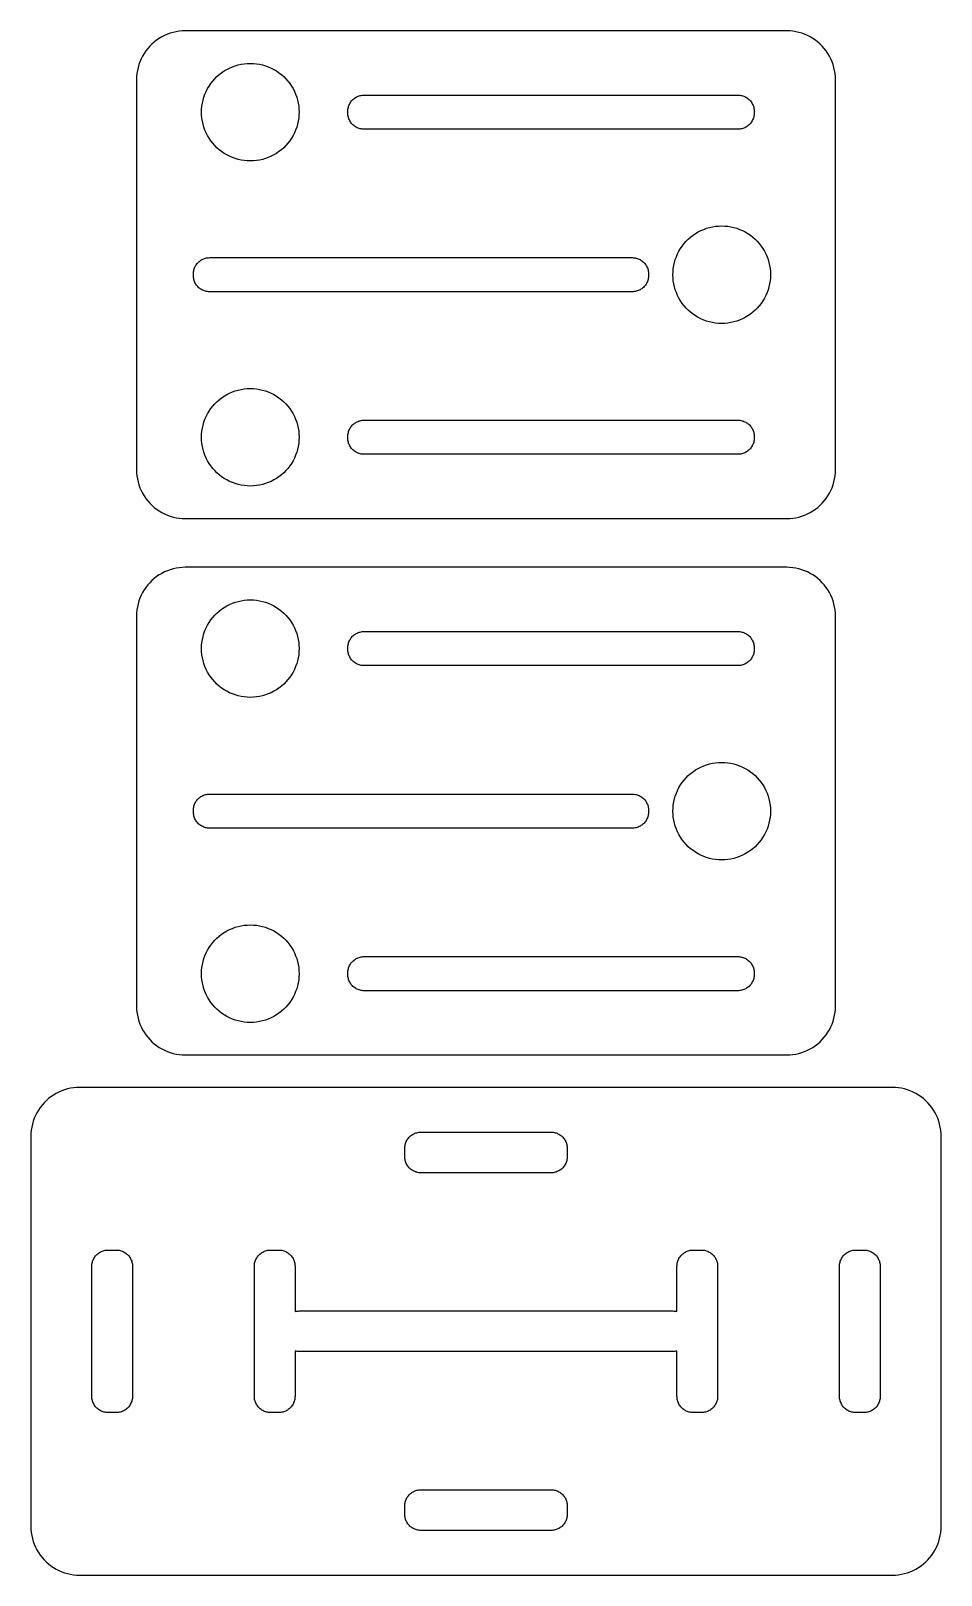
# Model space of a CAD drawing. Header units: metres. Extents: x -28 to 28, y -15 to 80.
import ezdxf

# ---------------------------------------------------------------- set-up
doc = ezdxf.new("R2010")
doc.units = ezdxf.units.M

msp = doc.modelspace()

# ---------------------------------------------------------------- linework, layer by layer
for p, q in [((-19.427, 79.8532), (-19.6044, 79.7893)), ((-19.2461, 79.9057), (-19.427, 79.8532)), ((-19.0621, 79.9469), (-19.2461, 79.9057)), ((-18.876, 79.9763), (-19.0621, 79.9469)), ((-18.6884, 79.9941), (-18.876, 79.9763)), ((-18.5, 80), (-18.6884, 79.9941)), ((18.5, 80), (-18.5, 80)), ((18.6884, 79.9941), (18.5, 80)), ((18.876, 79.9763), (18.6884, 79.9941)), ((19.0621, 79.9469), (18.876, 79.9763)), ((19.2461, 79.9057), (19.0621, 79.9469)), ((19.427, 79.8532), (19.2461, 79.9057)), ((19.6044, 79.7893), (19.427, 79.8532)), ((-20.8115, 78.9123), (-20.927, 78.7634)), ((-20.6869, 79.0536), (-20.8115, 78.9123)), ((-20.5536, 79.1869), (-20.6869, 79.0536)), ((-20.4123, 79.3115), (-20.5536, 79.1869)), ((-20.2634, 79.427), (-20.4123, 79.3115)), ((-20.1075, 79.533), (-20.2634, 79.427)), ((-19.9453, 79.6289), (-20.1075, 79.533)), ((-19.7773, 79.7145), (-19.9453, 79.6289)), ((-19.6044, 79.7893), (-19.7773, 79.7145)), ((19.7773, 79.7145), (19.6044, 79.7893)), ((19.9453, 79.6289), (19.7773, 79.7145)), ((20.1075, 79.533), (19.9453, 79.6289)), ((20.2634, 79.427), (20.1075, 79.533)), ((20.4123, 79.3115), (20.2634, 79.427)), ((20.5536, 79.1869), (20.4123, 79.3115)), ((20.6869, 79.0536), (20.5536, 79.1869)), ((20.8115, 78.9123), (20.6869, 79.0536)), ((20.927, 78.7634), (20.8115, 78.9123)), ((-21.3532, 77.927), (-21.4057, 77.7461)), ((-21.2893, 78.1044), (-21.3532, 77.927)), ((-21.2145, 78.2773), (-21.2893, 78.1044)), ((-21.1289, 78.4453), (-21.2145, 78.2773)), ((-21.033, 78.6075), (-21.1289, 78.4453)), ((-20.927, 78.7634), (-21.033, 78.6075)), ((-15.427, 77.8532), (-15.2461, 77.9057)), ((-15.2461, 77.9057), (-15.0621, 77.9469)), ((-15.0621, 77.9469), (-14.876, 77.9763)), ((-14.876, 77.9763), (-14.6884, 77.9941)), ((-14.6884, 77.9941), (-14.5, 78)), ((-14.5, 78), (-14.3116, 77.9941)), ((-14.3116, 77.9941), (-14.124, 77.9763)), ((-14.124, 77.9763), (-13.9379, 77.9469)), ((-13.9379, 77.9469), (-13.7539, 77.9057)), ((-13.7539, 77.9057), (-13.5729, 77.8532)), ((21.033, 78.6075), (20.927, 78.7634)), ((21.1289, 78.4453), (21.033, 78.6075)), ((21.2145, 78.2773), (21.1289, 78.4453)), ((21.2893, 78.1044), (21.2145, 78.2773)), ((21.3532, 77.927), (21.2893, 78.1044)), ((21.4057, 77.7461), (21.3532, 77.927)), ((-21.4941, 77.1884), (-21.5, 77)), ((-21.5, 77), (-21.5, 53)), ((-21.4763, 77.376), (-21.4941, 77.1884)), ((-21.4469, 77.5621), (-21.4763, 77.376)), ((-21.4057, 77.7461), (-21.4469, 77.5621)), ((-16.8115, 76.9123), (-16.6869, 77.0536)), ((-16.6869, 77.0536), (-16.5536, 77.1869)), ((-16.5536, 77.1869), (-16.4123, 77.3115)), ((-16.4123, 77.3115), (-16.2634, 77.427)), ((-16.2634, 77.427), (-16.1075, 77.533)), ((-16.1075, 77.533), (-15.9453, 77.6289)), ((-15.9453, 77.6289), (-15.7773, 77.7145)), ((-15.7773, 77.7145), (-15.6044, 77.7893)), ((-15.6044, 77.7893), (-15.427, 77.8532)), ((-13.5729, 77.8532), (-13.3956, 77.7893)), ((-13.3956, 77.7893), (-13.2227, 77.7145)), ((-13.2227, 77.7145), (-13.0547, 77.6289)), ((-13.0547, 77.6289), (-12.8925, 77.533)), ((-12.8925, 77.533), (-12.7366, 77.427)), ((-12.7366, 77.427), (-12.5877, 77.3115)), ((-12.5877, 77.3115), (-12.4464, 77.1869)), ((-12.4464, 77.1869), (-12.3131, 77.0536)), ((-12.3131, 77.0536), (-12.1884, 76.9123)), ((21.4469, 77.5621), (21.4057, 77.7461)), ((21.4763, 77.376), (21.4469, 77.5621)), ((21.4941, 77.1884), (21.4763, 77.376)), ((21.5, 77), (21.4941, 77.1884)), ((21.5, 53), (21.5, 77)), ((-17.3532, 75.927), (-17.2893, 76.1044)), ((-17.2893, 76.1044), (-17.2145, 76.2773)), ((-17.2145, 76.2773), (-17.1289, 76.4453)), ((-17.1289, 76.4453), (-17.033, 76.6075)), ((-17.033, 76.6075), (-16.927, 76.7634)), ((-16.927, 76.7634), (-16.8115, 76.9123)), ((-12.1884, 76.9123), (-12.0729, 76.7634)), ((-12.0729, 76.7634), (-11.967, 76.6075)), ((-11.967, 76.6075), (-11.8711, 76.4453)), ((-11.8711, 76.4453), (-11.7855, 76.2773)), ((-11.7855, 76.2773), (-11.7107, 76.1044)), ((-11.7107, 76.1044), (-11.6468, 75.927)), ((-7.86812, 75.9798), (-7.80901, 76.001)), ((-7.80901, 76.001), (-7.74869, 76.0186)), ((-7.74869, 76.0186), (-7.68738, 76.0323)), ((-7.68738, 76.0323), (-7.62532, 76.0421)), ((-7.62532, 76.0421), (-7.56279, 76.048)), ((-7.56279, 76.048), (-7.5, 76.05)), ((-7.5, 76.05), (15.5, 76.05)), ((15.5, 76.05), (15.5628, 76.048)), ((15.5628, 76.048), (15.6253, 76.0421)), ((15.6253, 76.0421), (15.6874, 76.0323)), ((15.6874, 76.0323), (15.7487, 76.0186)), ((15.7487, 76.0186), (15.809, 76.001)), ((15.809, 76.001), (15.8681, 75.9798)), ((-17.5, 75), (-17.4941, 75.1884)), ((-17.4941, 75.1884), (-17.4763, 75.376)), ((-17.4763, 75.376), (-17.4469, 75.5621)), ((-17.4469, 75.5621), (-17.4057, 75.7461)), ((-17.4057, 75.7461), (-17.3532, 75.927)), ((-11.6468, 75.927), (-11.5942, 75.7461)), ((-11.5942, 75.7461), (-11.5531, 75.5621)), ((-11.5531, 75.5621), (-11.5237, 75.376)), ((-11.5237, 75.376), (-11.5059, 75.1884)), ((-11.5059, 75.1884), (-11.5, 75)), ((-8.5, 75.05), (-8.49802, 75.1128)), ((-8.5, 74.95), (-8.5, 75.05)), ((-8.49802, 75.1128), (-8.49211, 75.1753)), ((-8.49211, 75.1753), (-8.48228, 75.2374)), ((-8.48228, 75.2374), (-8.46858, 75.2987)), ((-8.46858, 75.2987), (-8.45105, 75.359)), ((-8.45105, 75.359), (-8.42976, 75.4181)), ((-8.42976, 75.4181), (-8.40482, 75.4758)), ((-8.40482, 75.4758), (-8.3763, 75.5317)), ((-8.3763, 75.5317), (-8.34431, 75.5858)), ((-8.34431, 75.5858), (-8.30901, 75.6378)), ((-8.30901, 75.6378), (-8.27051, 75.6874)), ((-8.27051, 75.6874), (-8.22896, 75.7345)), ((-8.22896, 75.7345), (-8.18454, 75.7789)), ((-8.18454, 75.7789), (-8.13742, 75.8205)), ((-8.13742, 75.8205), (-8.08778, 75.859)), ((-8.08778, 75.859), (-8.03581, 75.8943)), ((-8.03581, 75.8943), (-7.98175, 75.9263)), ((-7.98175, 75.9263), (-7.92577, 75.9548)), ((-7.92577, 75.9548), (-7.86812, 75.9798)), ((15.8681, 75.9798), (15.9258, 75.9548)), ((15.9258, 75.9548), (15.9818, 75.9263)), ((15.9818, 75.9263), (16.0358, 75.8943)), ((16.0358, 75.8943), (16.0878, 75.859)), ((16.0878, 75.859), (16.1374, 75.8205)), ((16.1374, 75.8205), (16.1845, 75.7789)), ((16.1845, 75.7789), (16.229, 75.7345)), ((16.229, 75.7345), (16.2705, 75.6874)), ((16.2705, 75.6874), (16.309, 75.6378)), ((16.309, 75.6378), (16.3443, 75.5858)), ((16.3443, 75.5858), (16.3763, 75.5317)), ((16.3763, 75.5317), (16.4048, 75.4758)), ((16.4048, 75.4758), (16.4298, 75.4181)), ((16.4298, 75.4181), (16.451, 75.359)), ((16.451, 75.359), (16.4686, 75.2987)), ((16.4686, 75.2987), (16.4823, 75.2374)), ((16.4823, 75.2374), (16.4921, 75.1753)), ((16.4921, 75.1753), (16.498, 75.1128)), ((16.498, 75.1128), (16.5, 75.05)), ((16.5, 75.05), (16.5, 74.95)), ((-17.4941, 74.8116), (-17.5, 75)), ((-17.4763, 74.624), (-17.4941, 74.8116)), ((-17.4469, 74.4379), (-17.4763, 74.624)), ((-17.4057, 74.2539), (-17.4469, 74.4379)), ((-17.3532, 74.0729), (-17.4057, 74.2539)), ((-11.5942, 74.2539), (-11.6468, 74.0729)), ((-11.5531, 74.4379), (-11.5942, 74.2539)), ((-11.5237, 74.624), (-11.5531, 74.4379)), ((-11.5059, 74.8116), (-11.5237, 74.624)), ((-11.5, 75), (-11.5059, 74.8116)), ((-8.49802, 74.8872), (-8.5, 74.95)), ((-8.49211, 74.8247), (-8.49802, 74.8872)), ((-8.48228, 74.7626), (-8.49211, 74.8247)), ((-8.46858, 74.7013), (-8.48228, 74.7626)), ((-8.45105, 74.641), (-8.46858, 74.7013)), ((-8.42976, 74.5819), (-8.45105, 74.641)), ((-8.40482, 74.5242), (-8.42976, 74.5819)), ((-8.3763, 74.4683), (-8.40482, 74.5242)), ((-8.34431, 74.4142), (-8.3763, 74.4683)), ((-8.30901, 74.3622), (-8.34431, 74.4142)), ((-8.27051, 74.3126), (-8.30901, 74.3622)), ((-8.22896, 74.2655), (-8.27051, 74.3126)), ((-8.18454, 74.2211), (-8.22896, 74.2655)), ((-8.13742, 74.1795), (-8.18454, 74.2211)), ((-8.08778, 74.141), (-8.13742, 74.1795)), ((-8.03581, 74.1057), (-8.08778, 74.141)), ((-7.98175, 74.0737), (-8.03581, 74.1057)), ((16.0358, 74.1057), (15.9818, 74.0737)), ((16.0878, 74.141), (16.0358, 74.1057)), ((16.1374, 74.1795), (16.0878, 74.141)), ((16.1845, 74.2211), (16.1374, 74.1795)), ((16.229, 74.2655), (16.1845, 74.2211)), ((16.2705, 74.3126), (16.229, 74.2655)), ((16.309, 74.3622), (16.2705, 74.3126)), ((16.3443, 74.4142), (16.309, 74.3622)), ((16.3763, 74.4683), (16.3443, 74.4142)), ((16.4048, 74.5242), (16.3763, 74.4683)), ((16.4298, 74.5819), (16.4048, 74.5242)), ((16.451, 74.641), (16.4298, 74.5819)), ((16.4686, 74.7013), (16.451, 74.641)), ((16.4823, 74.7626), (16.4686, 74.7013)), ((16.4921, 74.8247), (16.4823, 74.7626)), ((16.498, 74.8872), (16.4921, 74.8247)), ((16.5, 74.95), (16.498, 74.8872)), ((-17.2893, 73.8956), (-17.3532, 74.0729)), ((-17.2145, 73.7227), (-17.2893, 73.8956)), ((-17.1289, 73.5547), (-17.2145, 73.7227)), ((-17.033, 73.3925), (-17.1289, 73.5547)), ((-16.927, 73.2366), (-17.033, 73.3925)), ((-16.8115, 73.0877), (-16.927, 73.2366)), ((-12.0729, 73.2366), (-12.1884, 73.0877)), ((-11.967, 73.3925), (-12.0729, 73.2366)), ((-11.8711, 73.5547), (-11.967, 73.3925)), ((-11.7855, 73.7227), (-11.8711, 73.5547)), ((-11.7107, 73.8956), (-11.7855, 73.7227)), ((-11.6468, 74.0729), (-11.7107, 73.8956)), ((-7.92577, 74.0452), (-7.98175, 74.0737)), ((-7.86812, 74.0202), (-7.92577, 74.0452)), ((-7.80901, 73.999), (-7.86812, 74.0202)), ((-7.74869, 73.9814), (-7.80901, 73.999)), ((-7.68738, 73.9677), (-7.74869, 73.9814)), ((-7.62532, 73.9579), (-7.68738, 73.9677)), ((-7.56279, 73.952), (-7.62532, 73.9579)), ((-7.5, 73.95), (-7.56279, 73.952)), ((15.5, 73.95), (-7.5, 73.95)), ((15.5628, 73.952), (15.5, 73.95)), ((15.6253, 73.9579), (15.5628, 73.952)), ((15.6874, 73.9677), (15.6253, 73.9579)), ((15.7487, 73.9814), (15.6874, 73.9677)), ((15.809, 73.999), (15.7487, 73.9814)), ((15.8681, 74.0202), (15.809, 73.999)), ((15.9258, 74.0452), (15.8681, 74.0202)), ((15.9818, 74.0737), (15.9258, 74.0452)), ((-16.6869, 72.9464), (-16.8115, 73.0877)), ((-16.5536, 72.8131), (-16.6869, 72.9464)), ((-16.4123, 72.6884), (-16.5536, 72.8131)), ((-16.2634, 72.5729), (-16.4123, 72.6884)), ((-16.1075, 72.467), (-16.2634, 72.5729)), ((-15.9453, 72.3711), (-16.1075, 72.467)), ((-15.7773, 72.2855), (-15.9453, 72.3711)), ((-15.6044, 72.2107), (-15.7773, 72.2855)), ((-15.427, 72.1468), (-15.6044, 72.2107)), ((-13.3956, 72.2107), (-13.5729, 72.1468)), ((-13.2227, 72.2855), (-13.3956, 72.2107)), ((-13.0547, 72.3711), (-13.2227, 72.2855)), ((-12.8925, 72.467), (-13.0547, 72.3711)), ((-12.7366, 72.5729), (-12.8925, 72.467)), ((-12.5877, 72.6884), (-12.7366, 72.5729)), ((-12.4464, 72.8131), (-12.5877, 72.6884)), ((-12.3131, 72.9464), (-12.4464, 72.8131)), ((-12.1884, 73.0877), (-12.3131, 72.9464)), ((-15.2461, 72.0942), (-15.427, 72.1468)), ((-15.0621, 72.0531), (-15.2461, 72.0942)), ((-14.876, 72.0237), (-15.0621, 72.0531)), ((-14.6884, 72.0059), (-14.876, 72.0237)), ((-14.5, 72), (-14.6884, 72.0059)), ((-14.3116, 72.0059), (-14.5, 72)), ((-14.124, 72.0237), (-14.3116, 72.0059)), ((-13.9379, 72.0531), (-14.124, 72.0237)), ((-13.7539, 72.0942), (-13.9379, 72.0531)), ((-13.5729, 72.1468), (-13.7539, 72.0942)), ((12.7366, 67.427), (12.8925, 67.533)), ((12.8925, 67.533), (13.0547, 67.6289)), ((13.0547, 67.6289), (13.2227, 67.7145)), ((13.2227, 67.7145), (13.3956, 67.7893)), ((13.3956, 67.7893), (13.5729, 67.8532)), ((13.5729, 67.8532), (13.7539, 67.9057)), ((13.7539, 67.9057), (13.9379, 67.9469)), ((13.9379, 67.9469), (14.124, 67.9763)), ((14.124, 67.9763), (14.3116, 67.9941)), ((14.3116, 67.9941), (14.5, 68)), ((14.5, 68), (14.6884, 67.9941)), ((14.6884, 67.9941), (14.876, 67.9763)), ((14.876, 67.9763), (15.0621, 67.9469)), ((15.0621, 67.9469), (15.2461, 67.9057)), ((15.2461, 67.9057), (15.427, 67.8532)), ((15.427, 67.8532), (15.6044, 67.7893)), ((15.6044, 67.7893), (15.7773, 67.7145)), ((15.7773, 67.7145), (15.9453, 67.6289)), ((15.9453, 67.6289), (16.1075, 67.533)), ((16.1075, 67.533), (16.2634, 67.427)), ((11.8711, 66.4453), (11.967, 66.6075)), ((11.967, 66.6075), (12.0729, 66.7634)), ((12.0729, 66.7634), (12.1884, 66.9123)), ((12.1884, 66.9123), (12.3131, 67.0536)), ((12.3131, 67.0536), (12.4464, 67.1869)), ((12.4464, 67.1869), (12.5877, 67.3115)), ((12.5877, 67.3115), (12.7366, 67.427)), ((16.2634, 67.427), (16.4123, 67.3115)), ((16.4123, 67.3115), (16.5536, 67.1869)), ((16.5536, 67.1869), (16.6869, 67.0536)), ((16.6869, 67.0536), (16.8115, 66.9123)), ((16.8115, 66.9123), (16.927, 66.7634)), ((16.927, 66.7634), (17.033, 66.6075)), ((17.033, 66.6075), (17.1289, 66.4453)), ((-17.8763, 65.5317), (-17.8443, 65.5858)), ((-17.8443, 65.5858), (-17.809, 65.6378)), ((-17.809, 65.6378), (-17.7705, 65.6874)), ((-17.7705, 65.6874), (-17.729, 65.7345)), ((-17.729, 65.7345), (-17.6845, 65.7789)), ((-17.6845, 65.7789), (-17.6374, 65.8205)), ((-17.6374, 65.8205), (-17.5878, 65.859)), ((-17.5878, 65.859), (-17.5358, 65.8943)), ((-17.5358, 65.8943), (-17.4818, 65.9263)), ((-17.4818, 65.9263), (-17.4258, 65.9548)), ((-17.4258, 65.9548), (-17.3681, 65.9798)), ((-17.3681, 65.9798), (-17.309, 66.001)), ((-17.309, 66.001), (-17.2487, 66.0186)), ((-17.2487, 66.0186), (-17.1874, 66.0323)), ((-17.1874, 66.0323), (-17.1253, 66.0421)), ((-17.1253, 66.0421), (-17.0628, 66.048)), ((-17.0628, 66.048), (-17, 66.05)), ((-17, 66.05), (9, 66.05)), ((9, 66.05), (9.06279, 66.048)), ((9.06279, 66.048), (9.12532, 66.0421)), ((9.12532, 66.0421), (9.18738, 66.0323)), ((9.18738, 66.0323), (9.24869, 66.0186)), ((9.24869, 66.0186), (9.30901, 66.001)), ((9.30901, 66.001), (9.36812, 65.9798)), ((9.36812, 65.9798), (9.42577, 65.9548)), ((9.42577, 65.9548), (9.48175, 65.9263)), ((9.48175, 65.9263), (9.53581, 65.8943)), ((9.53581, 65.8943), (9.58778, 65.859)), ((9.58778, 65.859), (9.63742, 65.8205)), ((9.63742, 65.8205), (9.68454, 65.7789)), ((9.68454, 65.7789), (9.72896, 65.7345)), ((9.72896, 65.7345), (9.77051, 65.6874)), ((9.77051, 65.6874), (9.80901, 65.6378)), ((9.80901, 65.6378), (9.84431, 65.5858)), ((9.84431, 65.5858), (9.8763, 65.5317)), ((11.5237, 65.376), (11.5531, 65.5621)), ((11.5531, 65.5621), (11.5942, 65.7461)), ((11.5942, 65.7461), (11.6468, 65.927)), ((11.6468, 65.927), (11.7107, 66.1044)), ((11.7107, 66.1044), (11.7855, 66.2773)), ((11.7855, 66.2773), (11.8711, 66.4453)), ((17.1289, 66.4453), (17.2145, 66.2773)), ((17.2145, 66.2773), (17.2893, 66.1044)), ((17.2893, 66.1044), (17.3532, 65.927)), ((17.3532, 65.927), (17.4057, 65.7461)), ((17.4057, 65.7461), (17.4469, 65.5621)), ((17.4469, 65.5621), (17.4763, 65.376)), ((-18, 65.05), (-17.998, 65.1128)), ((-18, 64.95), (-18, 65.05)), ((-17.998, 64.8872), (-18, 64.95)), ((-17.998, 65.1128), (-17.9921, 65.1753)), ((-17.9921, 64.8247), (-17.998, 64.8872)), ((-17.9921, 65.1753), (-17.9823, 65.2374)), ((-17.9823, 64.7626), (-17.9921, 64.8247)), ((-17.9823, 65.2374), (-17.9686, 65.2987)), ((-17.9686, 64.7013), (-17.9823, 64.7626)), ((-17.9686, 65.2987), (-17.951, 65.359)), ((-17.951, 64.641), (-17.9686, 64.7013)), ((-17.951, 65.359), (-17.9298, 65.4181)), ((-17.9298, 64.5819), (-17.951, 64.641)), ((-17.9298, 65.4181), (-17.9048, 65.4758)), ((-17.9048, 65.4758), (-17.8763, 65.5317)), ((9.8763, 65.5317), (9.90482, 65.4758)), ((9.90482, 65.4758), (9.92976, 65.4181)), ((9.92976, 65.4181), (9.95105, 65.359)), ((9.95105, 64.641), (9.92976, 64.5819)), ((9.95105, 65.359), (9.96858, 65.2987)), ((9.96858, 64.7013), (9.95105, 64.641)), ((9.96858, 65.2987), (9.98228, 65.2374)), ((9.98228, 64.7626), (9.96858, 64.7013)), ((9.98228, 65.2374), (9.99211, 65.1753)), ((9.99211, 64.8247), (9.98228, 64.7626)), ((9.99211, 65.1753), (9.99802, 65.1128)), ((9.99802, 64.8872), (9.99211, 64.8247)), ((9.99802, 65.1128), (10, 65.05)), ((10, 64.95), (9.99802, 64.8872)), ((10, 65.05), (10, 64.95)), ((11.5, 65), (11.5059, 65.1884)), ((11.5059, 64.8116), (11.5, 65)), ((11.5059, 65.1884), (11.5237, 65.376)), ((11.5237, 64.624), (11.5059, 64.8116)), ((11.5531, 64.4379), (11.5237, 64.624)), ((17.4763, 64.624), (17.4469, 64.4379)), ((17.4763, 65.376), (17.4941, 65.1884)), ((17.4941, 64.8116), (17.4763, 64.624)), ((17.4941, 65.1884), (17.5, 65)), ((17.5, 65), (17.4941, 64.8116)), ((-17.9048, 64.5242), (-17.9298, 64.5819)), ((-17.8763, 64.4683), (-17.9048, 64.5242)), ((-17.8443, 64.4142), (-17.8763, 64.4683)), ((-17.809, 64.3622), (-17.8443, 64.4142)), ((-17.7705, 64.3126), (-17.809, 64.3622)), ((-17.729, 64.2655), (-17.7705, 64.3126)), ((-17.6845, 64.2211), (-17.729, 64.2655)), ((-17.6374, 64.1795), (-17.6845, 64.2211)), ((-17.5878, 64.141), (-17.6374, 64.1795)), ((-17.5358, 64.1057), (-17.5878, 64.141)), ((-17.4818, 64.0737), (-17.5358, 64.1057)), ((-17.4258, 64.0452), (-17.4818, 64.0737)), ((-17.3681, 64.0202), (-17.4258, 64.0452)), ((-17.309, 63.999), (-17.3681, 64.0202)), ((-17.2487, 63.9814), (-17.309, 63.999)), ((-17.1874, 63.9677), (-17.2487, 63.9814)), ((-17.1253, 63.9579), (-17.1874, 63.9677)), ((-17.0628, 63.952), (-17.1253, 63.9579)), ((-17, 63.95), (-17.0628, 63.952)), ((9, 63.95), (-17, 63.95)), ((9.06279, 63.952), (9, 63.95)), ((9.12532, 63.9579), (9.06279, 63.952)), ((9.18738, 63.9677), (9.12532, 63.9579)), ((9.24869, 63.9814), (9.18738, 63.9677)), ((9.30901, 63.999), (9.24869, 63.9814)), ((9.36812, 64.0202), (9.30901, 63.999)), ((9.42577, 64.0452), (9.36812, 64.0202)), ((9.48175, 64.0737), (9.42577, 64.0452)), ((9.53581, 64.1057), (9.48175, 64.0737)), ((9.58778, 64.141), (9.53581, 64.1057)), ((9.63742, 64.1795), (9.58778, 64.141)), ((9.68454, 64.2211), (9.63742, 64.1795)), ((9.72896, 64.2655), (9.68454, 64.2211)), ((9.77051, 64.3126), (9.72896, 64.2655)), ((9.80901, 64.3622), (9.77051, 64.3126)), ((9.84431, 64.4142), (9.80901, 64.3622)), ((9.8763, 64.4683), (9.84431, 64.4142)), ((9.90482, 64.5242), (9.8763, 64.4683)), ((9.92976, 64.5819), (9.90482, 64.5242)), ((11.5942, 64.2539), (11.5531, 64.4379)), ((11.6468, 64.073), (11.5942, 64.2539)), ((11.7107, 63.8956), (11.6468, 64.073)), ((11.7855, 63.7227), (11.7107, 63.8956)), ((11.8711, 63.5547), (11.7855, 63.7227)), ((17.2145, 63.7227), (17.1289, 63.5547)), ((17.2893, 63.8956), (17.2145, 63.7227)), ((17.3532, 64.073), (17.2893, 63.8956)), ((17.4057, 64.2539), (17.3532, 64.073)), ((17.4469, 64.4379), (17.4057, 64.2539)), ((11.967, 63.3925), (11.8711, 63.5547)), ((12.0729, 63.2366), (11.967, 63.3925)), ((12.1884, 63.0877), (12.0729, 63.2366)), ((12.3131, 62.9464), (12.1884, 63.0877)), ((12.4464, 62.8131), (12.3131, 62.9464)), ((12.5877, 62.6885), (12.4464, 62.8131)), ((16.5536, 62.8131), (16.4123, 62.6885)), ((16.6869, 62.9464), (16.5536, 62.8131)), ((16.8115, 63.0877), (16.6869, 62.9464)), ((16.927, 63.2366), (16.8115, 63.0877)), ((17.033, 63.3925), (16.927, 63.2366)), ((17.1289, 63.5547), (17.033, 63.3925)), ((12.7366, 62.573), (12.5877, 62.6885)), ((12.8925, 62.467), (12.7366, 62.573)), ((13.0547, 62.3711), (12.8925, 62.467)), ((13.2227, 62.2855), (13.0547, 62.3711)), ((13.3956, 62.2107), (13.2227, 62.2855)), ((13.5729, 62.1468), (13.3956, 62.2107)), ((13.7539, 62.0943), (13.5729, 62.1468)), ((13.9379, 62.0531), (13.7539, 62.0943)), ((14.124, 62.0237), (13.9379, 62.0531)), ((14.3116, 62.0059), (14.124, 62.0237)), ((14.5, 62), (14.3116, 62.0059)), ((14.6884, 62.0059), (14.5, 62)), ((14.876, 62.0237), (14.6884, 62.0059)), ((15.0621, 62.0531), (14.876, 62.0237)), ((15.2461, 62.0943), (15.0621, 62.0531)), ((15.427, 62.1468), (15.2461, 62.0943)), ((15.6044, 62.2107), (15.427, 62.1468)), ((15.7773, 62.2855), (15.6044, 62.2107)), ((15.9453, 62.3711), (15.7773, 62.2855)), ((16.1075, 62.467), (15.9453, 62.3711)), ((16.2634, 62.573), (16.1075, 62.467)), ((16.4123, 62.6885), (16.2634, 62.573)), ((-15.0621, 57.9469), (-14.876, 57.9763)), ((-14.876, 57.9763), (-14.6884, 57.9941)), ((-14.6884, 57.9941), (-14.5, 58)), ((-14.5, 58), (-14.3116, 57.9941)), ((-14.3116, 57.9941), (-14.124, 57.9763)), ((-14.124, 57.9763), (-13.9379, 57.9469)), ((-16.8115, 56.9123), (-16.6869, 57.0536)), ((-16.6869, 57.0536), (-16.5536, 57.1869)), ((-16.5536, 57.1869), (-16.4123, 57.3116)), ((-16.4123, 57.3116), (-16.2634, 57.4271)), ((-16.2634, 57.4271), (-16.1075, 57.533)), ((-16.1075, 57.533), (-15.9453, 57.6289)), ((-15.9453, 57.6289), (-15.7773, 57.7145)), ((-15.7773, 57.7145), (-15.6044, 57.7893)), ((-15.6044, 57.7893), (-15.427, 57.8532)), ((-15.427, 57.8532), (-15.2461, 57.9058)), ((-15.2461, 57.9058), (-15.0621, 57.9469)), ((-13.9379, 57.9469), (-13.7539, 57.9058)), ((-13.7539, 57.9058), (-13.5729, 57.8532)), ((-13.5729, 57.8532), (-13.3956, 57.7893)), ((-13.3956, 57.7893), (-13.2227, 57.7145)), ((-13.2227, 57.7145), (-13.0547, 57.6289)), ((-13.0547, 57.6289), (-12.8925, 57.533)), ((-12.8925, 57.533), (-12.7366, 57.4271)), ((-12.7366, 57.4271), (-12.5877, 57.3116)), ((-12.5877, 57.3116), (-12.4464, 57.1869)), ((-12.4464, 57.1869), (-12.3131, 57.0536)), ((-12.3131, 57.0536), (-12.1884, 56.9123)), ((-17.3532, 55.9271), (-17.2893, 56.1044)), ((-17.2893, 56.1044), (-17.2145, 56.2773)), ((-17.2145, 56.2773), (-17.1289, 56.4453)), ((-17.1289, 56.4453), (-17.033, 56.6075)), ((-17.033, 56.6075), (-16.927, 56.7634)), ((-16.927, 56.7634), (-16.8115, 56.9123)), ((-12.1884, 56.9123), (-12.0729, 56.7634)), ((-12.0729, 56.7634), (-11.967, 56.6075)), ((-11.967, 56.6075), (-11.8711, 56.4453)), ((-11.8711, 56.4453), (-11.7855, 56.2773)), ((-11.7855, 56.2773), (-11.7107, 56.1044)), ((-11.7107, 56.1044), (-11.6468, 55.9271)), ((-7.56279, 56.048), (-7.5, 56.05)), ((-7.5, 56.05), (15.5, 56.05)), ((15.5, 56.05), (15.5628, 56.048)), ((-17.5, 55), (-17.4941, 55.1884)), ((-17.4941, 55.1884), (-17.4763, 55.376)), ((-17.4763, 55.376), (-17.4469, 55.5621)), ((-17.4469, 55.5621), (-17.4057, 55.7461)), ((-17.4057, 55.7461), (-17.3532, 55.9271)), ((-11.6468, 55.9271), (-11.5942, 55.7461)), ((-11.5942, 55.7461), (-11.5531, 55.5621)), ((-11.5531, 55.5621), (-11.5237, 55.376)), ((-11.5237, 55.376), (-11.5059, 55.1884)), ((-11.5059, 55.1884), (-11.5, 55)), ((-8.5, 55.05), (-8.49802, 55.1128)), ((-8.49802, 55.1128), (-8.49211, 55.1753)), ((-8.49211, 55.1753), (-8.48228, 55.2374)), ((-8.48228, 55.2374), (-8.46858, 55.2987)), ((-8.46858, 55.2987), (-8.45105, 55.359)), ((-8.45105, 55.359), (-8.42976, 55.4181)), ((-8.42976, 55.4181), (-8.40482, 55.4758)), ((-8.40482, 55.4758), (-8.3763, 55.5317)), ((-8.3763, 55.5317), (-8.34431, 55.5858)), ((-8.34431, 55.5858), (-8.30901, 55.6378)), ((-8.30901, 55.6378), (-8.27051, 55.6874)), ((-8.27051, 55.6874), (-8.22896, 55.7345)), ((-8.22896, 55.7345), (-8.18454, 55.7789)), ((-8.18454, 55.7789), (-8.13742, 55.8205)), ((-8.13742, 55.8205), (-8.08778, 55.859)), ((-8.08778, 55.859), (-8.03581, 55.8943)), ((-8.03581, 55.8943), (-7.98175, 55.9263)), ((-7.98175, 55.9263), (-7.92577, 55.9548)), ((-7.92577, 55.9548), (-7.86812, 55.9798)), ((-7.86812, 55.9798), (-7.80901, 56.001)), ((-7.80901, 56.001), (-7.74869, 56.0186)), ((-7.74869, 56.0186), (-7.68738, 56.0323)), ((-7.68738, 56.0323), (-7.62532, 56.0421)), ((-7.62532, 56.0421), (-7.56279, 56.048)), ((15.5628, 56.048), (15.6253, 56.0421)), ((15.6253, 56.0421), (15.6874, 56.0323)), ((15.6874, 56.0323), (15.7487, 56.0186)), ((15.7487, 56.0186), (15.809, 56.001)), ((15.809, 56.001), (15.8681, 55.9798)), ((15.8681, 55.9798), (15.9258, 55.9548)), ((15.9258, 55.9548), (15.9818, 55.9263)), ((15.9818, 55.9263), (16.0358, 55.8943)), ((16.0358, 55.8943), (16.0878, 55.859)), ((16.0878, 55.859), (16.1374, 55.8205)), ((16.1374, 55.8205), (16.1845, 55.7789)), ((16.1845, 55.7789), (16.229, 55.7345)), ((16.229, 55.7345), (16.2705, 55.6874)), ((16.2705, 55.6874), (16.309, 55.6378)), ((16.309, 55.6378), (16.3443, 55.5858)), ((16.3443, 55.5858), (16.3763, 55.5317)), ((16.3763, 55.5317), (16.4048, 55.4758)), ((16.4048, 55.4758), (16.4298, 55.4181)), ((16.4298, 55.4181), (16.451, 55.359)), ((16.451, 55.359), (16.4686, 55.2987)), ((16.4686, 55.2987), (16.4823, 55.2374)), ((16.4823, 55.2374), (16.4921, 55.1753)), ((16.4921, 55.1753), (16.498, 55.1128)), ((16.498, 55.1128), (16.5, 55.05)), ((-17.4941, 54.8116), (-17.5, 55)), ((-17.4763, 54.624), (-17.4941, 54.8116)), ((-17.4469, 54.4379), (-17.4763, 54.624)), ((-17.4057, 54.2539), (-17.4469, 54.4379)), ((-17.3532, 54.073), (-17.4057, 54.2539)), ((-11.5942, 54.2539), (-11.6468, 54.073)), ((-11.5531, 54.4379), (-11.5942, 54.2539)), ((-11.5237, 54.624), (-11.5531, 54.4379)), ((-11.5059, 54.8116), (-11.5237, 54.624)), ((-11.5, 55), (-11.5059, 54.8116)), ((-8.5, 54.95), (-8.5, 55.05)), ((-8.49802, 54.8872), (-8.5, 54.95)), ((-8.49211, 54.8247), (-8.49802, 54.8872)), ((-8.48228, 54.7626), (-8.49211, 54.8247)), ((-8.46858, 54.7013), (-8.48228, 54.7626)), ((-8.45105, 54.641), (-8.46858, 54.7013)), ((-8.42976, 54.5819), (-8.45105, 54.641)), ((-8.40482, 54.5242), (-8.42976, 54.5819)), ((-8.3763, 54.4683), (-8.40482, 54.5242)), ((-8.34431, 54.4142), (-8.3763, 54.4683)), ((-8.30901, 54.3622), (-8.34431, 54.4142)), ((-8.27051, 54.3126), (-8.30901, 54.3622)), ((-8.22896, 54.2655), (-8.27051, 54.3126)), ((-8.18454, 54.2211), (-8.22896, 54.2655)), ((-8.13742, 54.1795), (-8.18454, 54.2211)), ((-8.08778, 54.141), (-8.13742, 54.1795)), ((16.1374, 54.1795), (16.0878, 54.141)), ((16.1845, 54.2211), (16.1374, 54.1795)), ((16.229, 54.2655), (16.1845, 54.2211)), ((16.2705, 54.3126), (16.229, 54.2655)), ((16.309, 54.3622), (16.2705, 54.3126)), ((16.3443, 54.4142), (16.309, 54.3622)), ((16.3763, 54.4683), (16.3443, 54.4142)), ((16.4048, 54.5242), (16.3763, 54.4683)), ((16.4298, 54.5819), (16.4048, 54.5242)), ((16.451, 54.641), (16.4298, 54.5819)), ((16.4686, 54.7013), (16.451, 54.641)), ((16.4823, 54.7626), (16.4686, 54.7013)), ((16.4921, 54.8247), (16.4823, 54.7626)), ((16.498, 54.8872), (16.4921, 54.8247)), ((16.5, 54.95), (16.498, 54.8872)), ((16.5, 55.05), (16.5, 54.95)), ((-17.2893, 53.8956), (-17.3532, 54.073)), ((-17.2145, 53.7227), (-17.2893, 53.8956)), ((-17.1289, 53.5547), (-17.2145, 53.7227)), ((-17.033, 53.3925), (-17.1289, 53.5547)), ((-16.927, 53.2366), (-17.033, 53.3925)), ((-16.8115, 53.0877), (-16.927, 53.2366)), ((-12.0729, 53.2366), (-12.1884, 53.0877)), ((-11.967, 53.3925), (-12.0729, 53.2366)), ((-11.8711, 53.5547), (-11.967, 53.3925)), ((-11.7855, 53.7227), (-11.8711, 53.5547)), ((-11.7107, 53.8956), (-11.7855, 53.7227)), ((-11.6468, 54.073), (-11.7107, 53.8956)), ((-8.03581, 54.1057), (-8.08778, 54.141)), ((-7.98175, 54.0737), (-8.03581, 54.1057)), ((-7.92577, 54.0452), (-7.98175, 54.0737)), ((-7.86812, 54.0202), (-7.92577, 54.0452)), ((-7.80901, 53.999), (-7.86812, 54.0202)), ((-7.74869, 53.9814), (-7.80901, 53.999)), ((-7.68738, 53.9677), (-7.74869, 53.9814)), ((-7.62532, 53.9579), (-7.68738, 53.9677)), ((-7.56279, 53.952), (-7.62532, 53.9579)), ((-7.5, 53.95), (-7.56279, 53.952)), ((15.5, 53.95), (-7.5, 53.95)), ((15.5628, 53.952), (15.5, 53.95)), ((15.6253, 53.9579), (15.5628, 53.952)), ((15.6874, 53.9677), (15.6253, 53.9579)), ((15.7487, 53.9814), (15.6874, 53.9677)), ((15.809, 53.999), (15.7487, 53.9814)), ((15.8681, 54.0202), (15.809, 53.999)), ((15.9258, 54.0452), (15.8681, 54.0202)), ((15.9818, 54.0737), (15.9258, 54.0452)), ((16.0358, 54.1057), (15.9818, 54.0737)), ((16.0878, 54.141), (16.0358, 54.1057)), ((-21.5, 53), (-21.4941, 52.8116)), ((-21.4941, 52.8116), (-21.4763, 52.624)), ((-21.4763, 52.624), (-21.4469, 52.4379)), ((-21.4469, 52.4379), (-21.4057, 52.2539)), ((-21.4057, 52.2539), (-21.3532, 52.073)), ((-16.6869, 52.9464), (-16.8115, 53.0877)), ((-16.5536, 52.8131), (-16.6869, 52.9464)), ((-16.4123, 52.6885), (-16.5536, 52.8131)), ((-16.2634, 52.573), (-16.4123, 52.6885)), ((-16.1075, 52.467), (-16.2634, 52.573)), ((-15.9453, 52.3711), (-16.1075, 52.467)), ((-15.7773, 52.2855), (-15.9453, 52.3711)), ((-15.6044, 52.2107), (-15.7773, 52.2855)), ((-13.2227, 52.2855), (-13.3956, 52.2107)), ((-13.0547, 52.3711), (-13.2227, 52.2855)), ((-12.8925, 52.467), (-13.0547, 52.3711)), ((-12.7366, 52.573), (-12.8925, 52.467)), ((-12.5877, 52.6885), (-12.7366, 52.573)), ((-12.4464, 52.8131), (-12.5877, 52.6885)), ((-12.3131, 52.9464), (-12.4464, 52.8131)), ((-12.1884, 53.0877), (-12.3131, 52.9464)), ((21.3532, 52.073), (21.4057, 52.2539)), ((21.4057, 52.2539), (21.4469, 52.4379)), ((21.4469, 52.4379), (21.4763, 52.624)), ((21.4763, 52.624), (21.4941, 52.8116)), ((21.4941, 52.8116), (21.5, 53)), ((-21.3532, 52.073), (-21.2893, 51.8956)), ((-21.2893, 51.8956), (-21.2145, 51.7227)), ((-21.2145, 51.7227), (-21.1289, 51.5547)), ((-21.1289, 51.5547), (-21.033, 51.3925)), ((-21.033, 51.3925), (-20.927, 51.2366)), ((-15.427, 52.1468), (-15.6044, 52.2107)), ((-15.2461, 52.0943), (-15.427, 52.1468)), ((-15.0621, 52.0531), (-15.2461, 52.0943)), ((-14.876, 52.0237), (-15.0621, 52.0531)), ((-14.6884, 52.0059), (-14.876, 52.0237)), ((-14.5, 52), (-14.6884, 52.0059)), ((-14.3116, 52.0059), (-14.5, 52)), ((-14.124, 52.0237), (-14.3116, 52.0059)), ((-13.9379, 52.0531), (-14.124, 52.0237)), ((-13.7539, 52.0943), (-13.9379, 52.0531)), ((-13.5729, 52.1468), (-13.7539, 52.0943)), ((-13.3956, 52.2107), (-13.5729, 52.1468)), ((20.927, 51.2366), (21.033, 51.3925)), ((21.033, 51.3925), (21.1289, 51.5547)), ((21.1289, 51.5547), (21.2145, 51.7227)), ((21.2145, 51.7227), (21.2893, 51.8956)), ((21.2893, 51.8956), (21.3532, 52.073)), ((-20.927, 51.2366), (-20.8115, 51.0877)), ((-20.8115, 51.0877), (-20.6869, 50.9464)), ((-20.6869, 50.9464), (-20.5536, 50.8131)), ((-20.5536, 50.8131), (-20.4123, 50.6885)), ((-20.4123, 50.6885), (-20.2634, 50.573)), ((-20.2634, 50.573), (-20.1075, 50.467)), ((-20.1075, 50.467), (-19.9453, 50.3711)), ((-19.9453, 50.3711), (-19.7773, 50.2855)), ((19.7773, 50.2855), (19.9453, 50.3711)), ((19.9453, 50.3711), (20.1075, 50.467)), ((20.1075, 50.467), (20.2634, 50.573)), ((20.2634, 50.573), (20.4123, 50.6885)), ((20.4123, 50.6885), (20.5536, 50.8131)), ((20.5536, 50.8131), (20.6869, 50.9464)), ((20.6869, 50.9464), (20.8115, 51.0877)), ((20.8115, 51.0877), (20.927, 51.2366)), ((-19.7773, 50.2855), (-19.6044, 50.2107)), ((-19.6044, 50.2107), (-19.427, 50.1468)), ((-19.427, 50.1468), (-19.2461, 50.0943)), ((-19.2461, 50.0943), (-19.0621, 50.0531)), ((-19.0621, 50.0531), (-18.876, 50.0237)), ((-18.876, 50.0237), (-18.6884, 50.0059)), ((-18.6884, 50.0059), (-18.5, 50)), ((-18.5, 50), (18.5, 50)), ((18.5, 50), (18.6884, 50.0059)), ((18.6884, 50.0059), (18.876, 50.0237)), ((18.876, 50.0237), (19.0621, 50.0531)), ((19.0621, 50.0531), (19.2461, 50.0943)), ((19.2461, 50.0943), (19.427, 50.1468)), ((19.427, 50.1468), (19.6044, 50.2107)), ((19.6044, 50.2107), (19.7773, 50.2855)), ((-19.9453, 46.6289), (-20.1075, 46.533)), ((-19.7773, 46.7145), (-19.9453, 46.6289)), ((-19.6044, 46.7893), (-19.7773, 46.7145)), ((-19.427, 46.8532), (-19.6044, 46.7893)), ((-19.2461, 46.9057), (-19.427, 46.8532)), ((-19.0621, 46.9469), (-19.2461, 46.9057)), ((-18.876, 46.9763), (-19.0621, 46.9469)), ((-18.6884, 46.9941), (-18.876, 46.9763)), ((-18.5, 47), (-18.6884, 46.9941)), ((18.5, 47), (-18.5, 47)), ((18.6884, 46.9941), (18.5, 47)), ((18.876, 46.9763), (18.6884, 46.9941)), ((19.0621, 46.9469), (18.876, 46.9763)), ((19.2461, 46.9057), (19.0621, 46.9469)), ((19.427, 46.8532), (19.2461, 46.9057)), ((19.6044, 46.7893), (19.427, 46.8532)), ((19.7773, 46.7145), (19.6044, 46.7893)), ((19.9453, 46.6289), (19.7773, 46.7145)), ((20.1075, 46.533), (19.9453, 46.6289)), ((-21.033, 45.6075), (-21.1289, 45.4453)), ((-20.927, 45.7634), (-21.033, 45.6075)), ((-20.8115, 45.9123), (-20.927, 45.7634)), ((-20.6869, 46.0536), (-20.8115, 45.9123)), ((-20.5536, 46.1869), (-20.6869, 46.0536)), ((-20.4123, 46.3115), (-20.5536, 46.1869)), ((-20.2634, 46.427), (-20.4123, 46.3115)), ((-20.1075, 46.533), (-20.2634, 46.427)), ((20.2634, 46.427), (20.1075, 46.533)), ((20.4123, 46.3115), (20.2634, 46.427)), ((20.5536, 46.1869), (20.4123, 46.3115)), ((20.6869, 46.0536), (20.5536, 46.1869)), ((20.8115, 45.9123), (20.6869, 46.0536)), ((20.927, 45.7634), (20.8115, 45.9123)), ((21.033, 45.6075), (20.927, 45.7634)), ((21.1289, 45.4453), (21.033, 45.6075)), ((-21.4057, 44.7461), (-21.4469, 44.5621)), ((-21.3532, 44.927), (-21.4057, 44.7461)), ((-21.2893, 45.1044), (-21.3532, 44.927)), ((-21.2145, 45.2773), (-21.2893, 45.1044)), ((-21.1289, 45.4453), (-21.2145, 45.2773)), ((-15.9453, 44.6289), (-15.7773, 44.7145)), ((-15.7773, 44.7145), (-15.6044, 44.7893)), ((-15.6044, 44.7893), (-15.427, 44.8532)), ((-15.427, 44.8532), (-15.2461, 44.9057)), ((-15.2461, 44.9057), (-15.0621, 44.9469)), ((-15.0621, 44.9469), (-14.876, 44.9763)), ((-14.876, 44.9763), (-14.6884, 44.9941)), ((-14.6884, 44.9941), (-14.5, 45)), ((-14.5, 45), (-14.3116, 44.9941)), ((-14.3116, 44.9941), (-14.124, 44.9763)), ((-14.124, 44.9763), (-13.9379, 44.9469)), ((-13.9379, 44.9469), (-13.7539, 44.9057)), ((-13.7539, 44.9057), (-13.5729, 44.8532)), ((-13.5729, 44.8532), (-13.3956, 44.7893)), ((-13.3956, 44.7893), (-13.2227, 44.7145)), ((-13.2227, 44.7145), (-13.0547, 44.6289)), ((21.2145, 45.2773), (21.1289, 45.4453)), ((21.2893, 45.1044), (21.2145, 45.2773)), ((21.3532, 44.927), (21.2893, 45.1044)), ((21.4057, 44.7461), (21.3532, 44.927)), ((21.4469, 44.5621), (21.4057, 44.7461)), ((-21.4941, 44.1884), (-21.5, 44)), ((-21.5, 44), (-21.5, 20)), ((-21.4763, 44.376), (-21.4941, 44.1884)), ((-21.4469, 44.5621), (-21.4763, 44.376)), ((-17.033, 43.6075), (-16.927, 43.7634)), ((-16.927, 43.7634), (-16.8115, 43.9123)), ((-16.8115, 43.9123), (-16.6869, 44.0536)), ((-16.6869, 44.0536), (-16.5536, 44.1869)), ((-16.5536, 44.1869), (-16.4123, 44.3115)), ((-16.4123, 44.3115), (-16.2634, 44.427)), ((-16.2634, 44.427), (-16.1075, 44.533)), ((-16.1075, 44.533), (-15.9453, 44.6289)), ((-13.0547, 44.6289), (-12.8925, 44.533)), ((-12.8925, 44.533), (-12.7366, 44.427)), ((-12.7366, 44.427), (-12.5877, 44.3115)), ((-12.5877, 44.3115), (-12.4464, 44.1869)), ((-12.4464, 44.1869), (-12.3131, 44.0536)), ((-12.3131, 44.0536), (-12.1884, 43.9123)), ((-12.1884, 43.9123), (-12.0729, 43.7634)), ((-12.0729, 43.7634), (-11.967, 43.6075)), ((21.4763, 44.376), (21.4469, 44.5621)), ((21.4941, 44.1884), (21.4763, 44.376)), ((21.5, 44), (21.4941, 44.1884)), ((21.5, 20), (21.5, 44)), ((-17.4057, 42.7461), (-17.3532, 42.927)), ((-17.3532, 42.927), (-17.2893, 43.1044)), ((-17.2893, 43.1044), (-17.2145, 43.2773)), ((-17.2145, 43.2773), (-17.1289, 43.4453)), ((-17.1289, 43.4453), (-17.033, 43.6075)), ((-11.967, 43.6075), (-11.8711, 43.4453)), ((-11.8711, 43.4453), (-11.7855, 43.2773)), ((-11.7855, 43.2773), (-11.7107, 43.1044)), ((-11.7107, 43.1044), (-11.6468, 42.927)), ((-11.6468, 42.927), (-11.5942, 42.7461)), ((-8.22896, 42.7345), (-8.18454, 42.7789)), ((-8.18454, 42.7789), (-8.13742, 42.8205)), ((-8.13742, 42.8205), (-8.08778, 42.859)), ((-8.08778, 42.859), (-8.03581, 42.8943)), ((-8.03581, 42.8943), (-7.98175, 42.9263)), ((-7.98175, 42.9263), (-7.92577, 42.9548)), ((-7.92577, 42.9548), (-7.86812, 42.9798)), ((-7.86812, 42.9798), (-7.80901, 43.001)), ((-7.80901, 43.001), (-7.74869, 43.0186)), ((-7.74869, 43.0186), (-7.68738, 43.0323)), ((-7.68738, 43.0323), (-7.62532, 43.0421)), ((-7.62532, 43.0421), (-7.56279, 43.048)), ((-7.56279, 43.048), (-7.5, 43.05)), ((-7.5, 43.05), (15.5, 43.05)), ((15.5, 43.05), (15.5628, 43.048)), ((15.5628, 43.048), (15.6253, 43.0421)), ((15.6253, 43.0421), (15.6874, 43.0323)), ((15.6874, 43.0323), (15.7487, 43.0186)), ((15.7487, 43.0186), (15.809, 43.001)), ((15.809, 43.001), (15.8681, 42.9798)), ((15.8681, 42.9798), (15.9258, 42.9548)), ((15.9258, 42.9548), (15.9818, 42.9263)), ((15.9818, 42.9263), (16.0358, 42.8943)), ((16.0358, 42.8943), (16.0878, 42.859)), ((16.0878, 42.859), (16.1374, 42.8205)), ((16.1374, 42.8205), (16.1845, 42.7789)), ((16.1845, 42.7789), (16.229, 42.7345)), ((-17.5, 42), (-17.4941, 42.1884)), ((-17.4941, 41.8116), (-17.5, 42)), ((-17.4941, 42.1884), (-17.4763, 42.376)), ((-17.4763, 41.624), (-17.4941, 41.8116)), ((-17.4763, 42.376), (-17.4469, 42.5621)), ((-17.4469, 42.5621), (-17.4057, 42.7461)), ((-11.5942, 42.7461), (-11.5531, 42.5621)), ((-11.5531, 42.5621), (-11.5237, 42.376)), ((-11.5237, 42.376), (-11.5059, 42.1884)), ((-11.5059, 41.8116), (-11.5237, 41.624)), ((-11.5059, 42.1884), (-11.5, 42)), ((-11.5, 42), (-11.5059, 41.8116)), ((-8.5, 42.05), (-8.49802, 42.1128)), ((-8.5, 41.95), (-8.5, 42.05)), ((-8.49802, 41.8872), (-8.5, 41.95)), ((-8.49802, 42.1128), (-8.49211, 42.1753)), ((-8.49211, 41.8247), (-8.49802, 41.8872)), ((-8.49211, 42.1753), (-8.48228, 42.2374)), ((-8.48228, 41.7626), (-8.49211, 41.8247)), ((-8.48228, 42.2374), (-8.46858, 42.2987)), ((-8.46858, 42.2987), (-8.45105, 42.359)), ((-8.45105, 42.359), (-8.42976, 42.4181)), ((-8.42976, 42.4181), (-8.40482, 42.4758)), ((-8.40482, 42.4758), (-8.3763, 42.5317)), ((-8.3763, 42.5317), (-8.34431, 42.5858)), ((-8.34431, 42.5858), (-8.30901, 42.6378)), ((-8.30901, 42.6378), (-8.27051, 42.6874)), ((-8.27051, 42.6874), (-8.22896, 42.7345)), ((16.229, 42.7345), (16.2705, 42.6874)), ((16.2705, 42.6874), (16.309, 42.6378)), ((16.309, 42.6378), (16.3443, 42.5858)), ((16.3443, 42.5858), (16.3763, 42.5317)), ((16.3763, 42.5317), (16.4048, 42.4758)), ((16.4048, 42.4758), (16.4298, 42.4181)), ((16.4298, 42.4181), (16.451, 42.359)), ((16.451, 42.359), (16.4686, 42.2987)), ((16.4686, 42.2987), (16.4823, 42.2374)), ((16.4823, 42.2374), (16.4921, 42.1753)), ((16.4921, 41.8247), (16.4823, 41.7626)), ((16.4921, 42.1753), (16.498, 42.1128)), ((16.498, 41.8872), (16.4921, 41.8247)), ((16.498, 42.1128), (16.5, 42.05)), ((16.5, 41.95), (16.498, 41.8872)), ((16.5, 42.05), (16.5, 41.95)), ((-17.4469, 41.4379), (-17.4763, 41.624)), ((-17.4057, 41.2539), (-17.4469, 41.4379)), ((-17.3532, 41.0729), (-17.4057, 41.2539)), ((-17.2893, 40.8956), (-17.3532, 41.0729)), ((-17.2145, 40.7227), (-17.2893, 40.8956)), ((-11.7107, 40.8956), (-11.7855, 40.7227)), ((-11.6468, 41.0729), (-11.7107, 40.8956)), ((-11.5942, 41.2539), (-11.6468, 41.0729)), ((-11.5531, 41.4379), (-11.5942, 41.2539)), ((-11.5237, 41.624), (-11.5531, 41.4379)), ((-8.46858, 41.7013), (-8.48228, 41.7626)), ((-8.45105, 41.641), (-8.46858, 41.7013)), ((-8.42976, 41.5819), (-8.45105, 41.641)), ((-8.40482, 41.5242), (-8.42976, 41.5819)), ((-8.3763, 41.4683), (-8.40482, 41.5242)), ((-8.34431, 41.4142), (-8.3763, 41.4683)), ((-8.30901, 41.3622), (-8.34431, 41.4142)), ((-8.27051, 41.3126), (-8.30901, 41.3622)), ((-8.22896, 41.2655), (-8.27051, 41.3126)), ((-8.18454, 41.2211), (-8.22896, 41.2655)), ((-8.13742, 41.1795), (-8.18454, 41.2211)), ((-8.08778, 41.141), (-8.13742, 41.1795)), ((-8.03581, 41.1057), (-8.08778, 41.141)), ((-7.98175, 41.0737), (-8.03581, 41.1057)), ((-7.92577, 41.0452), (-7.98175, 41.0737)), ((-7.86812, 41.0202), (-7.92577, 41.0452)), ((-7.80901, 40.999), (-7.86812, 41.0202)), ((-7.74869, 40.9814), (-7.80901, 40.999)), ((-7.68738, 40.9677), (-7.74869, 40.9814)), ((-7.62532, 40.9579), (-7.68738, 40.9677)), ((-7.56279, 40.952), (-7.62532, 40.9579)), ((-7.5, 40.95), (-7.56279, 40.952)), ((15.5, 40.95), (-7.5, 40.95)), ((15.5628, 40.952), (15.5, 40.95)), ((15.6253, 40.9579), (15.5628, 40.952)), ((15.6874, 40.9677), (15.6253, 40.9579)), ((15.7487, 40.9814), (15.6874, 40.9677)), ((15.809, 40.999), (15.7487, 40.9814)), ((15.8681, 41.0202), (15.809, 40.999)), ((15.9258, 41.0452), (15.8681, 41.0202)), ((15.9818, 41.0737), (15.9258, 41.0452)), ((16.0358, 41.1057), (15.9818, 41.0737)), ((16.0878, 41.141), (16.0358, 41.1057)), ((16.1374, 41.1795), (16.0878, 41.141)), ((16.1845, 41.2211), (16.1374, 41.1795)), ((16.229, 41.2655), (16.1845, 41.2211)), ((16.2705, 41.3126), (16.229, 41.2655)), ((16.309, 41.3622), (16.2705, 41.3126)), ((16.3443, 41.4142), (16.309, 41.3622)), ((16.3763, 41.4683), (16.3443, 41.4142)), ((16.4048, 41.5242), (16.3763, 41.4683)), ((16.4298, 41.5819), (16.4048, 41.5242)), ((16.451, 41.641), (16.4298, 41.5819)), ((16.4686, 41.7013), (16.451, 41.641)), ((16.4823, 41.7626), (16.4686, 41.7013)), ((-17.1289, 40.5547), (-17.2145, 40.7227)), ((-17.033, 40.3925), (-17.1289, 40.5547)), ((-16.927, 40.2366), (-17.033, 40.3925)), ((-16.8115, 40.0877), (-16.927, 40.2366)), ((-16.6869, 39.9464), (-16.8115, 40.0877)), ((-16.5536, 39.8131), (-16.6869, 39.9464)), ((-12.3131, 39.9464), (-12.4464, 39.8131)), ((-12.1884, 40.0877), (-12.3131, 39.9464)), ((-12.0729, 40.2366), (-12.1884, 40.0877)), ((-11.967, 40.3925), (-12.0729, 40.2366)), ((-11.8711, 40.5547), (-11.967, 40.3925)), ((-11.7855, 40.7227), (-11.8711, 40.5547)), ((-16.4123, 39.6884), (-16.5536, 39.8131)), ((-16.2634, 39.5729), (-16.4123, 39.6884)), ((-16.1075, 39.467), (-16.2634, 39.5729)), ((-15.9453, 39.3711), (-16.1075, 39.467)), ((-15.7773, 39.2855), (-15.9453, 39.3711)), ((-15.6044, 39.2107), (-15.7773, 39.2855)), ((-15.427, 39.1468), (-15.6044, 39.2107)), ((-15.2461, 39.0942), (-15.427, 39.1468)), ((-15.0621, 39.0531), (-15.2461, 39.0942)), ((-14.876, 39.0237), (-15.0621, 39.0531)), ((-14.6884, 39.0059), (-14.876, 39.0237)), ((-14.5, 39), (-14.6884, 39.0059)), ((-14.3116, 39.0059), (-14.5, 39)), ((-14.124, 39.0237), (-14.3116, 39.0059)), ((-13.9379, 39.0531), (-14.124, 39.0237)), ((-13.7539, 39.0942), (-13.9379, 39.0531)), ((-13.5729, 39.1468), (-13.7539, 39.0942)), ((-13.3956, 39.2107), (-13.5729, 39.1468)), ((-13.2227, 39.2855), (-13.3956, 39.2107)), ((-13.0547, 39.3711), (-13.2227, 39.2855)), ((-12.8925, 39.467), (-13.0547, 39.3711)), ((-12.7366, 39.5729), (-12.8925, 39.467)), ((-12.5877, 39.6884), (-12.7366, 39.5729)), ((-12.4464, 39.8131), (-12.5877, 39.6884)), ((12.4464, 34.1869), (12.5877, 34.3115)), ((12.5877, 34.3115), (12.7366, 34.427)), ((12.7366, 34.427), (12.8925, 34.533)), ((12.8925, 34.533), (13.0547, 34.6289)), ((13.0547, 34.6289), (13.2227, 34.7145)), ((13.2227, 34.7145), (13.3956, 34.7893)), ((13.3956, 34.7893), (13.5729, 34.8532)), ((13.5729, 34.8532), (13.7539, 34.9057)), ((13.7539, 34.9057), (13.9379, 34.9469)), ((13.9379, 34.9469), (14.124, 34.9763)), ((14.124, 34.9763), (14.3116, 34.9941)), ((14.3116, 34.9941), (14.5, 35)), ((14.5, 35), (14.6884, 34.9941)), ((14.6884, 34.9941), (14.876, 34.9763)), ((14.876, 34.9763), (15.0621, 34.9469)), ((15.0621, 34.9469), (15.2461, 34.9057)), ((15.2461, 34.9057), (15.427, 34.8532)), ((15.427, 34.8532), (15.6044, 34.7893)), ((15.6044, 34.7893), (15.7773, 34.7145)), ((15.7773, 34.7145), (15.9453, 34.6289)), ((15.9453, 34.6289), (16.1075, 34.533)), ((16.1075, 34.533), (16.2634, 34.427)), ((16.2634, 34.427), (16.4123, 34.3115)), ((16.4123, 34.3115), (16.5536, 34.1869)), ((11.7107, 33.1044), (11.7855, 33.2773)), ((11.7855, 33.2773), (11.8711, 33.4453)), ((11.8711, 33.4453), (11.967, 33.6075)), ((11.967, 33.6075), (12.0729, 33.7634)), ((12.0729, 33.7634), (12.1884, 33.9123)), ((12.1884, 33.9123), (12.3131, 34.0536)), ((12.3131, 34.0536), (12.4464, 34.1869)), ((16.5536, 34.1869), (16.6869, 34.0536)), ((16.6869, 34.0536), (16.8115, 33.9123)), ((16.8115, 33.9123), (16.927, 33.7634)), ((16.927, 33.7634), (17.033, 33.6075)), ((17.033, 33.6075), (17.1289, 33.4453)), ((17.1289, 33.4453), (17.2145, 33.2773)), ((17.2145, 33.2773), (17.2893, 33.1044)), ((-17.9686, 32.2987), (-17.951, 32.359)), ((-17.951, 32.359), (-17.9298, 32.4181)), ((-17.9298, 32.4181), (-17.9048, 32.4758)), ((-17.9048, 32.4758), (-17.8763, 32.5317)), ((-17.8763, 32.5317), (-17.8443, 32.5858)), ((-17.8443, 32.5858), (-17.809, 32.6378)), ((-17.809, 32.6378), (-17.7705, 32.6874)), ((-17.7705, 32.6874), (-17.729, 32.7345)), ((-17.729, 32.7345), (-17.6845, 32.7789)), ((-17.6845, 32.7789), (-17.6374, 32.8205)), ((-17.6374, 32.8205), (-17.5878, 32.859)), ((-17.5878, 32.859), (-17.5358, 32.8943)), ((-17.5358, 32.8943), (-17.4818, 32.9263)), ((-17.4818, 32.9263), (-17.4258, 32.9548)), ((-17.4258, 32.9548), (-17.3681, 32.9798)), ((-17.3681, 32.9798), (-17.309, 33.001)), ((-17.309, 33.001), (-17.2487, 33.0186)), ((-17.2487, 33.0186), (-17.1874, 33.0323)), ((-17.1874, 33.0323), (-17.1253, 33.0421)), ((-17.1253, 33.0421), (-17.0628, 33.048)), ((-17.0628, 33.048), (-17, 33.05)), ((-17, 33.05), (9, 33.05)), ((9, 33.05), (9.06279, 33.048)), ((9.06279, 33.048), (9.12532, 33.0421)), ((9.12532, 33.0421), (9.18738, 33.0323)), ((9.18738, 33.0323), (9.24869, 33.0186)), ((9.24869, 33.0186), (9.30901, 33.001)), ((9.30901, 33.001), (9.36812, 32.9798)), ((9.36812, 32.9798), (9.42577, 32.9548)), ((9.42577, 32.9548), (9.48175, 32.9263)), ((9.48175, 32.9263), (9.53581, 32.8943)), ((9.53581, 32.8943), (9.58778, 32.859)), ((9.58778, 32.859), (9.63742, 32.8205)), ((9.63742, 32.8205), (9.68454, 32.7789)), ((9.68454, 32.7789), (9.72896, 32.7345)), ((9.72896, 32.7345), (9.77051, 32.6874)), ((9.77051, 32.6874), (9.80901, 32.6378)), ((9.80901, 32.6378), (9.84431, 32.5858)), ((9.84431, 32.5858), (9.8763, 32.5317)), ((9.8763, 32.5317), (9.90482, 32.4758)), ((9.90482, 32.4758), (9.92976, 32.4181)), ((9.92976, 32.4181), (9.95105, 32.359)), ((9.95105, 32.359), (9.96858, 32.2987)), ((11.5059, 32.1884), (11.5237, 32.376)), ((11.5237, 32.376), (11.5531, 32.5621)), ((11.5531, 32.5621), (11.5942, 32.7461)), ((11.5942, 32.7461), (11.6468, 32.927)), ((11.6468, 32.927), (11.7107, 33.1044)), ((17.2893, 33.1044), (17.3532, 32.927)), ((17.3532, 32.927), (17.4057, 32.7461)), ((17.4057, 32.7461), (17.4469, 32.5621)), ((17.4469, 32.5621), (17.4763, 32.376)), ((17.4763, 32.376), (17.4941, 32.1884)), ((-18, 32.05), (-17.998, 32.1128)), ((-18, 31.95), (-18, 32.05)), ((-17.998, 31.8872), (-18, 31.95)), ((-17.998, 32.1128), (-17.9921, 32.1753)), ((-17.9921, 31.8247), (-17.998, 31.8872)), ((-17.9921, 32.1753), (-17.9823, 32.2374)), ((-17.9823, 31.7626), (-17.9921, 31.8247)), ((-17.9823, 32.2374), (-17.9686, 32.2987)), ((-17.9686, 31.7013), (-17.9823, 31.7626)), ((-17.951, 31.641), (-17.9686, 31.7013)), ((-17.9298, 31.5819), (-17.951, 31.641)), ((-17.9048, 31.5242), (-17.9298, 31.5819)), ((-17.8763, 31.4683), (-17.9048, 31.5242)), ((-17.8443, 31.4142), (-17.8763, 31.4683)), ((-17.809, 31.3622), (-17.8443, 31.4142)), ((-17.7705, 31.3126), (-17.809, 31.3622)), ((9.80901, 31.3622), (9.77051, 31.3126)), ((9.84431, 31.4142), (9.80901, 31.3622)), ((9.8763, 31.4683), (9.84431, 31.4142)), ((9.90482, 31.5242), (9.8763, 31.4683)), ((9.92976, 31.5819), (9.90482, 31.5242)), ((9.95105, 31.641), (9.92976, 31.5819)), ((9.96858, 31.7013), (9.95105, 31.641)), ((9.96858, 32.2987), (9.98228, 32.2374)), ((9.98228, 31.7626), (9.96858, 31.7013)), ((9.98228, 32.2374), (9.99211, 32.1753)), ((9.99211, 31.8247), (9.98228, 31.7626)), ((9.99211, 32.1753), (9.99802, 32.1128)), ((9.99802, 31.8872), (9.99211, 31.8247)), ((9.99802, 32.1128), (10, 32.05)), ((10, 31.95), (9.99802, 31.8872)), ((10, 32.05), (10, 31.95)), ((11.5, 32), (11.5059, 32.1884)), ((11.5059, 31.8116), (11.5, 32)), ((11.5237, 31.624), (11.5059, 31.8116)), ((11.5531, 31.4379), (11.5237, 31.624)), ((11.5942, 31.2539), (11.5531, 31.4379)), ((17.4469, 31.4379), (17.4057, 31.2539)), ((17.4763, 31.624), (17.4469, 31.4379)), ((17.4941, 31.8116), (17.4763, 31.624)), ((17.4941, 32.1884), (17.5, 32)), ((17.5, 32), (17.4941, 31.8116)), ((-17.729, 31.2655), (-17.7705, 31.3126)), ((-17.6845, 31.2211), (-17.729, 31.2655)), ((-17.6374, 31.1795), (-17.6845, 31.2211)), ((-17.5878, 31.141), (-17.6374, 31.1795)), ((-17.5358, 31.1057), (-17.5878, 31.141)), ((-17.4818, 31.0737), (-17.5358, 31.1057)), ((-17.4258, 31.0452), (-17.4818, 31.0737)), ((-17.3681, 31.0202), (-17.4258, 31.0452)), ((-17.309, 30.999), (-17.3681, 31.0202)), ((-17.2487, 30.9814), (-17.309, 30.999)), ((-17.1874, 30.9677), (-17.2487, 30.9814)), ((-17.1253, 30.9579), (-17.1874, 30.9677)), ((-17.0628, 30.952), (-17.1253, 30.9579)), ((-17, 30.95), (-17.0628, 30.952)), ((9, 30.95), (-17, 30.95)), ((9.06279, 30.952), (9, 30.95)), ((9.12532, 30.9579), (9.06279, 30.952)), ((9.18738, 30.9677), (9.12532, 30.9579)), ((9.24869, 30.9814), (9.18738, 30.9677)), ((9.30901, 30.999), (9.24869, 30.9814)), ((9.36812, 31.0202), (9.30901, 30.999)), ((9.42577, 31.0452), (9.36812, 31.0202)), ((9.48175, 31.0737), (9.42577, 31.0452)), ((9.53581, 31.1057), (9.48175, 31.0737)), ((9.58778, 31.141), (9.53581, 31.1057)), ((9.63742, 31.1795), (9.58778, 31.141)), ((9.68454, 31.2211), (9.63742, 31.1795)), ((9.72896, 31.2655), (9.68454, 31.2211)), ((9.77051, 31.3126), (9.72896, 31.2655)), ((11.6468, 31.073), (11.5942, 31.2539)), ((11.7107, 30.8956), (11.6468, 31.073)), ((11.7855, 30.7227), (11.7107, 30.8956)), ((11.8711, 30.5547), (11.7855, 30.7227)), ((11.967, 30.3925), (11.8711, 30.5547)), ((17.1289, 30.5547), (17.033, 30.3925)), ((17.2145, 30.7227), (17.1289, 30.5547)), ((17.2893, 30.8956), (17.2145, 30.7227)), ((17.3532, 31.073), (17.2893, 30.8956)), ((17.4057, 31.2539), (17.3532, 31.073)), ((12.0729, 30.2366), (11.967, 30.3925)), ((12.1884, 30.0877), (12.0729, 30.2366)), ((12.3131, 29.9464), (12.1884, 30.0877)), ((12.4464, 29.8131), (12.3131, 29.9464)), ((12.5877, 29.6885), (12.4464, 29.8131)), ((12.7366, 29.573), (12.5877, 29.6885)), ((12.8925, 29.467), (12.7366, 29.573)), ((13.0547, 29.3711), (12.8925, 29.467)), ((16.1075, 29.467), (15.9453, 29.3711)), ((16.2634, 29.573), (16.1075, 29.467)), ((16.4123, 29.6885), (16.2634, 29.573)), ((16.5536, 29.8131), (16.4123, 29.6885)), ((16.6869, 29.9464), (16.5536, 29.8131)), ((16.8115, 30.0877), (16.6869, 29.9464)), ((16.927, 30.2366), (16.8115, 30.0877)), ((17.033, 30.3925), (16.927, 30.2366)), ((13.2227, 29.2855), (13.0547, 29.3711)), ((13.3956, 29.2107), (13.2227, 29.2855)), ((13.5729, 29.1468), (13.3956, 29.2107)), ((13.7539, 29.0943), (13.5729, 29.1468)), ((13.9379, 29.0531), (13.7539, 29.0943)), ((14.124, 29.0237), (13.9379, 29.0531)), ((14.3116, 29.0059), (14.124, 29.0237)), ((14.5, 29), (14.3116, 29.0059)), ((14.6884, 29.0059), (14.5, 29)), ((14.876, 29.0237), (14.6884, 29.0059)), ((15.0621, 29.0531), (14.876, 29.0237)), ((15.2461, 29.0943), (15.0621, 29.0531)), ((15.427, 29.1468), (15.2461, 29.0943)), ((15.6044, 29.2107), (15.427, 29.1468)), ((15.7773, 29.2855), (15.6044, 29.2107)), ((15.9453, 29.3711), (15.7773, 29.2855)), ((-15.9453, 24.6289), (-15.7773, 24.7145)), ((-15.7773, 24.7145), (-15.6044, 24.7893)), ((-15.6044, 24.7893), (-15.427, 24.8532)), ((-15.427, 24.8532), (-15.2461, 24.9058)), ((-15.2461, 24.9058), (-15.0621, 24.9469)), ((-15.0621, 24.9469), (-14.876, 24.9763)), ((-14.876, 24.9763), (-14.6884, 24.9941)), ((-14.6884, 24.9941), (-14.5, 25)), ((-14.5, 25), (-14.3116, 24.9941)), ((-14.3116, 24.9941), (-14.124, 24.9763)), ((-14.124, 24.9763), (-13.9379, 24.9469)), ((-13.9379, 24.9469), (-13.7539, 24.9058)), ((-13.7539, 24.9058), (-13.5729, 24.8532)), ((-13.5729, 24.8532), (-13.3956, 24.7893)), ((-13.3956, 24.7893), (-13.2227, 24.7145)), ((-13.2227, 24.7145), (-13.0547, 24.6289)), ((-17.033, 23.6075), (-16.927, 23.7634)), ((-16.927, 23.7634), (-16.8115, 23.9123)), ((-16.8115, 23.9123), (-16.6869, 24.0536)), ((-16.6869, 24.0536), (-16.5536, 24.1869)), ((-16.5536, 24.1869), (-16.4123, 24.3116)), ((-16.4123, 24.3116), (-16.2634, 24.4271)), ((-16.2634, 24.4271), (-16.1075, 24.533)), ((-16.1075, 24.533), (-15.9453, 24.6289)), ((-13.0547, 24.6289), (-12.8925, 24.533)), ((-12.8925, 24.533), (-12.7366, 24.4271)), ((-12.7366, 24.4271), (-12.5877, 24.3116)), ((-12.5877, 24.3116), (-12.4464, 24.1869)), ((-12.4464, 24.1869), (-12.3131, 24.0536)), ((-12.3131, 24.0536), (-12.1884, 23.9123)), ((-12.1884, 23.9123), (-12.0729, 23.7634)), ((-12.0729, 23.7634), (-11.967, 23.6075)), ((-17.4057, 22.7461), (-17.3532, 22.9271)), ((-17.3532, 22.9271), (-17.2893, 23.1044)), ((-17.2893, 23.1044), (-17.2145, 23.2773)), ((-17.2145, 23.2773), (-17.1289, 23.4453)), ((-17.1289, 23.4453), (-17.033, 23.6075)), ((-11.967, 23.6075), (-11.8711, 23.4453)), ((-11.8711, 23.4453), (-11.7855, 23.2773)), ((-11.7855, 23.2773), (-11.7107, 23.1044)), ((-11.7107, 23.1044), (-11.6468, 22.9271)), ((-11.6468, 22.9271), (-11.5942, 22.7461)), ((-8.18454, 22.7789), (-8.13742, 22.8205)), ((-8.13742, 22.8205), (-8.08778, 22.859)), ((-8.08778, 22.859), (-8.03581, 22.8943)), ((-8.03581, 22.8943), (-7.98175, 22.9263)), ((-7.98175, 22.9263), (-7.92577, 22.9548)), ((-7.92577, 22.9548), (-7.86812, 22.9798)), ((-7.86812, 22.9798), (-7.80901, 23.001)), ((-7.80901, 23.001), (-7.74869, 23.0186)), ((-7.74869, 23.0186), (-7.68738, 23.0323)), ((-7.68738, 23.0323), (-7.62532, 23.0421)), ((-7.62532, 23.0421), (-7.56279, 23.048)), ((-7.56279, 23.048), (-7.5, 23.05)), ((-7.5, 23.05), (15.5, 23.05)), ((15.5, 23.05), (15.5628, 23.048)), ((15.5628, 23.048), (15.6253, 23.0421)), ((15.6253, 23.0421), (15.6874, 23.0323)), ((15.6874, 23.0323), (15.7487, 23.0186)), ((15.7487, 23.0186), (15.809, 23.001)), ((15.809, 23.001), (15.8681, 22.9798)), ((15.8681, 22.9798), (15.9258, 22.9548)), ((15.9258, 22.9548), (15.9818, 22.9263)), ((15.9818, 22.9263), (16.0358, 22.8943)), ((16.0358, 22.8943), (16.0878, 22.859)), ((16.0878, 22.859), (16.1374, 22.8205)), ((16.1374, 22.8205), (16.1845, 22.7789)), ((-17.5, 22), (-17.4941, 22.1884)), ((-17.4941, 21.8116), (-17.5, 22)), ((-17.4941, 22.1884), (-17.4763, 22.376)), ((-17.4763, 22.376), (-17.4469, 22.5621)), ((-17.4469, 22.5621), (-17.4057, 22.7461)), ((-11.5942, 22.7461), (-11.5531, 22.5621)), ((-11.5531, 22.5621), (-11.5237, 22.376)), ((-11.5237, 22.376), (-11.5059, 22.1884)), ((-11.5059, 22.1884), (-11.5, 22)), ((-11.5, 22), (-11.5059, 21.8116)), ((-8.5, 22.05), (-8.49802, 22.1128)), ((-8.5, 21.95), (-8.5, 22.05)), ((-8.49802, 21.8872), (-8.5, 21.95)), ((-8.49802, 22.1128), (-8.49211, 22.1753)), ((-8.49211, 21.8247), (-8.49802, 21.8872)), ((-8.49211, 22.1753), (-8.48228, 22.2374)), ((-8.48228, 22.2374), (-8.46858, 22.2987)), ((-8.46858, 22.2987), (-8.45105, 22.359)), ((-8.45105, 22.359), (-8.42976, 22.4181)), ((-8.42976, 22.4181), (-8.40482, 22.4758)), ((-8.40482, 22.4758), (-8.3763, 22.5317)), ((-8.3763, 22.5317), (-8.34431, 22.5858)), ((-8.34431, 22.5858), (-8.30901, 22.6378)), ((-8.30901, 22.6378), (-8.27051, 22.6874)), ((-8.27051, 22.6874), (-8.22896, 22.7345)), ((-8.22896, 22.7345), (-8.18454, 22.7789)), ((16.1845, 22.7789), (16.229, 22.7345)), ((16.229, 22.7345), (16.2705, 22.6874)), ((16.2705, 22.6874), (16.309, 22.6378)), ((16.309, 22.6378), (16.3443, 22.5858)), ((16.3443, 22.5858), (16.3763, 22.5317)), ((16.3763, 22.5317), (16.4048, 22.4758)), ((16.4048, 22.4758), (16.4298, 22.4181)), ((16.4298, 22.4181), (16.451, 22.359)), ((16.451, 22.359), (16.4686, 22.2987)), ((16.4686, 22.2987), (16.4823, 22.2374)), ((16.4823, 22.2374), (16.4921, 22.1753)), ((16.4921, 22.1753), (16.498, 22.1128)), ((16.498, 21.8872), (16.4921, 21.8247)), ((16.498, 22.1128), (16.5, 22.05)), ((16.5, 21.95), (16.498, 21.8872)), ((16.5, 22.05), (16.5, 21.95)), ((-17.4763, 21.624), (-17.4941, 21.8116)), ((-17.4469, 21.4379), (-17.4763, 21.624)), ((-17.4057, 21.2539), (-17.4469, 21.4379)), ((-17.3532, 21.073), (-17.4057, 21.2539)), ((-17.2893, 20.8956), (-17.3532, 21.073)), ((-11.6468, 21.073), (-11.7107, 20.8956)), ((-11.5942, 21.2539), (-11.6468, 21.073)), ((-11.5531, 21.4379), (-11.5942, 21.2539)), ((-11.5237, 21.624), (-11.5531, 21.4379)), ((-11.5059, 21.8116), (-11.5237, 21.624)), ((-8.48228, 21.7626), (-8.49211, 21.8247)), ((-8.46858, 21.7013), (-8.48228, 21.7626)), ((-8.45105, 21.641), (-8.46858, 21.7013)), ((-8.42976, 21.5819), (-8.45105, 21.641)), ((-8.40482, 21.5242), (-8.42976, 21.5819)), ((-8.3763, 21.4683), (-8.40482, 21.5242)), ((-8.34431, 21.4142), (-8.3763, 21.4683)), ((-8.30901, 21.3622), (-8.34431, 21.4142)), ((-8.27051, 21.3126), (-8.30901, 21.3622)), ((-8.22896, 21.2655), (-8.27051, 21.3126)), ((-8.18454, 21.2211), (-8.22896, 21.2655)), ((-8.13742, 21.1795), (-8.18454, 21.2211)), ((-8.08778, 21.141), (-8.13742, 21.1795)), ((-8.03581, 21.1057), (-8.08778, 21.141)), ((-7.98175, 21.0737), (-8.03581, 21.1057)), ((-7.92577, 21.0452), (-7.98175, 21.0737)), ((-7.86812, 21.0202), (-7.92577, 21.0452)), ((-7.80901, 20.999), (-7.86812, 21.0202)), ((-7.74869, 20.9814), (-7.80901, 20.999)), ((-7.68738, 20.9677), (-7.74869, 20.9814)), ((-7.62532, 20.9579), (-7.68738, 20.9677)), ((-7.56279, 20.952), (-7.62532, 20.9579)), ((-7.5, 20.95), (-7.56279, 20.952)), ((15.5, 20.95), (-7.5, 20.95)), ((15.5628, 20.952), (15.5, 20.95)), ((15.6253, 20.9579), (15.5628, 20.952)), ((15.6874, 20.9677), (15.6253, 20.9579)), ((15.7487, 20.9814), (15.6874, 20.9677)), ((15.809, 20.999), (15.7487, 20.9814)), ((15.8681, 21.0202), (15.809, 20.999)), ((15.9258, 21.0452), (15.8681, 21.0202)), ((15.9818, 21.0737), (15.9258, 21.0452)), ((16.0358, 21.1057), (15.9818, 21.0737)), ((16.0878, 21.141), (16.0358, 21.1057)), ((16.1374, 21.1795), (16.0878, 21.141)), ((16.1845, 21.2211), (16.1374, 21.1795)), ((16.229, 21.2655), (16.1845, 21.2211)), ((16.2705, 21.3126), (16.229, 21.2655)), ((16.309, 21.3622), (16.2705, 21.3126)), ((16.3443, 21.4142), (16.309, 21.3622)), ((16.3763, 21.4683), (16.3443, 21.4142)), ((16.4048, 21.5242), (16.3763, 21.4683)), ((16.4298, 21.5819), (16.4048, 21.5242)), ((16.451, 21.641), (16.4298, 21.5819)), ((16.4686, 21.7013), (16.451, 21.641)), ((16.4823, 21.7626), (16.4686, 21.7013)), ((16.4921, 21.8247), (16.4823, 21.7626)), ((-21.5, 20), (-21.4941, 19.8116)), ((-17.2145, 20.7227), (-17.2893, 20.8956)), ((-17.1289, 20.5547), (-17.2145, 20.7227)), ((-17.033, 20.3925), (-17.1289, 20.5547)), ((-16.927, 20.2366), (-17.033, 20.3925)), ((-16.8115, 20.0877), (-16.927, 20.2366)), ((-16.6869, 19.9464), (-16.8115, 20.0877)), ((-12.1884, 20.0877), (-12.3131, 19.9464)), ((-12.0729, 20.2366), (-12.1884, 20.0877)), ((-11.967, 20.3925), (-12.0729, 20.2366)), ((-11.8711, 20.5547), (-11.967, 20.3925)), ((-11.7855, 20.7227), (-11.8711, 20.5547)), ((-11.7107, 20.8956), (-11.7855, 20.7227)), ((21.4941, 19.8116), (21.5, 20)), ((-21.4941, 19.8116), (-21.4763, 19.624)), ((-21.4763, 19.624), (-21.4469, 19.4379)), ((-21.4469, 19.4379), (-21.4057, 19.2539)), ((-21.4057, 19.2539), (-21.3532, 19.073)), ((-21.3532, 19.073), (-21.2893, 18.8956)), ((-16.5536, 19.8131), (-16.6869, 19.9464)), ((-16.4123, 19.6885), (-16.5536, 19.8131)), ((-16.2634, 19.573), (-16.4123, 19.6885)), ((-16.1075, 19.467), (-16.2634, 19.573)), ((-15.9453, 19.3711), (-16.1075, 19.467)), ((-15.7773, 19.2855), (-15.9453, 19.3711)), ((-15.6044, 19.2107), (-15.7773, 19.2855)), ((-15.427, 19.1468), (-15.6044, 19.2107)), ((-15.2461, 19.0943), (-15.427, 19.1468)), ((-15.0621, 19.0531), (-15.2461, 19.0943)), ((-14.876, 19.0237), (-15.0621, 19.0531)), ((-14.6884, 19.0059), (-14.876, 19.0237)), ((-14.5, 19), (-14.6884, 19.0059)), ((-14.3116, 19.0059), (-14.5, 19)), ((-14.124, 19.0237), (-14.3116, 19.0059)), ((-13.9379, 19.0531), (-14.124, 19.0237)), ((-13.7539, 19.0943), (-13.9379, 19.0531)), ((-13.5729, 19.1468), (-13.7539, 19.0943)), ((-13.3956, 19.2107), (-13.5729, 19.1468)), ((-13.2227, 19.2855), (-13.3956, 19.2107)), ((-13.0547, 19.3711), (-13.2227, 19.2855)), ((-12.8925, 19.467), (-13.0547, 19.3711)), ((-12.7366, 19.573), (-12.8925, 19.467)), ((-12.5877, 19.6885), (-12.7366, 19.573)), ((-12.4464, 19.8131), (-12.5877, 19.6885)), ((-12.3131, 19.9464), (-12.4464, 19.8131)), ((21.2893, 18.8956), (21.3532, 19.073)), ((21.3532, 19.073), (21.4057, 19.2539)), ((21.4057, 19.2539), (21.4469, 19.4379)), ((21.4469, 19.4379), (21.4763, 19.624)), ((21.4763, 19.624), (21.4941, 19.8116)), ((-21.2893, 18.8956), (-21.2145, 18.7227)), ((-21.2145, 18.7227), (-21.1289, 18.5547)), ((-21.1289, 18.5547), (-21.033, 18.3925)), ((-21.033, 18.3925), (-20.927, 18.2366)), ((-20.927, 18.2366), (-20.8115, 18.0877)), ((-20.8115, 18.0877), (-20.6869, 17.9464)), ((20.6869, 17.9464), (20.8115, 18.0877)), ((20.8115, 18.0877), (20.927, 18.2366)), ((20.927, 18.2366), (21.033, 18.3925)), ((21.033, 18.3925), (21.1289, 18.5547)), ((21.1289, 18.5547), (21.2145, 18.7227)), ((21.2145, 18.7227), (21.2893, 18.8956)), ((-20.6869, 17.9464), (-20.5536, 17.8131)), ((-20.5536, 17.8131), (-20.4123, 17.6885)), ((-20.4123, 17.6885), (-20.2634, 17.573)), ((-20.2634, 17.573), (-20.1075, 17.467)), ((-20.1075, 17.467), (-19.9453, 17.3711)), ((-19.9453, 17.3711), (-19.7773, 17.2855)), ((-19.7773, 17.2855), (-19.6044, 17.2107)), ((-19.6044, 17.2107), (-19.427, 17.1468)), ((-19.427, 17.1468), (-19.2461, 17.0943)), ((19.2461, 17.0943), (19.427, 17.1468)), ((19.427, 17.1468), (19.6044, 17.2107)), ((19.6044, 17.2107), (19.7773, 17.2855)), ((19.7773, 17.2855), (19.9453, 17.3711)), ((19.9453, 17.3711), (20.1075, 17.467)), ((20.1075, 17.467), (20.2634, 17.573)), ((20.2634, 17.573), (20.4123, 17.6885)), ((20.4123, 17.6885), (20.5536, 17.8131)), ((20.5536, 17.8131), (20.6869, 17.9464)), ((-19.2461, 17.0943), (-19.0621, 17.0531)), ((-19.0621, 17.0531), (-18.876, 17.0237)), ((-18.876, 17.0237), (-18.6884, 17.0059)), ((-18.6884, 17.0059), (-18.5, 17)), ((-18.5, 17), (18.5, 17)), ((18.5, 17), (18.6884, 17.0059)), ((18.6884, 17.0059), (18.876, 17.0237)), ((18.876, 17.0237), (19.0621, 17.0531)), ((19.0621, 17.0531), (19.2461, 17.0943)), ((-26.9123, 14.3115), (-27.0536, 14.1869)), ((-26.7634, 14.427), (-26.9123, 14.3115)), ((-26.6075, 14.533), (-26.7634, 14.427)), ((-26.4453, 14.6289), (-26.6075, 14.533)), ((-26.2773, 14.7145), (-26.4453, 14.6289)), ((-26.1044, 14.7893), (-26.2773, 14.7145)), ((-25.927, 14.8532), (-26.1044, 14.7893)), ((-25.7461, 14.9057), (-25.927, 14.8532)), ((-25.5621, 14.9469), (-25.7461, 14.9057)), ((-25.376, 14.9763), (-25.5621, 14.9469)), ((-25.1884, 14.9941), (-25.376, 14.9763)), ((-25, 15), (-25.1884, 14.9941)), ((25, 15), (-25, 15)), ((25.1884, 14.9941), (25, 15)), ((25.376, 14.9763), (25.1884, 14.9941)), ((25.5621, 14.9469), (25.376, 14.9763)), ((25.7461, 14.9057), (25.5621, 14.9469)), ((25.927, 14.8532), (25.7461, 14.9057)), ((26.1044, 14.7893), (25.927, 14.8532)), ((26.2773, 14.7145), (26.1044, 14.7893)), ((26.4453, 14.6289), (26.2773, 14.7145)), ((26.6075, 14.533), (26.4453, 14.6289)), ((26.7634, 14.427), (26.6075, 14.533)), ((26.9123, 14.3115), (26.7634, 14.427)), ((27.0536, 14.1869), (26.9123, 14.3115)), ((-27.6289, 13.4453), (-27.7145, 13.2773)), ((-27.533, 13.6075), (-27.6289, 13.4453)), ((-27.427, 13.7634), (-27.533, 13.6075)), ((-27.3115, 13.9123), (-27.427, 13.7634)), ((-27.1869, 14.0536), (-27.3115, 13.9123)), ((-27.0536, 14.1869), (-27.1869, 14.0536)), ((27.1869, 14.0536), (27.0536, 14.1869)), ((27.3115, 13.9123), (27.1869, 14.0536)), ((27.427, 13.7634), (27.3115, 13.9123)), ((27.533, 13.6075), (27.427, 13.7634)), ((27.6289, 13.4453), (27.533, 13.6075)), ((27.7145, 13.2773), (27.6289, 13.4453)), ((-27.9763, 12.376), (-27.9941, 12.1884)), ((-27.9469, 12.5621), (-27.9763, 12.376)), ((-27.9057, 12.7461), (-27.9469, 12.5621)), ((-27.8532, 12.927), (-27.9057, 12.7461)), ((-27.7893, 13.1044), (-27.8532, 12.927)), ((-27.7145, 13.2773), (-27.7893, 13.1044)), ((27.7893, 13.1044), (27.7145, 13.2773)), ((27.8532, 12.927), (27.7893, 13.1044)), ((27.9057, 12.7461), (27.8532, 12.927)), ((27.9469, 12.5621), (27.9057, 12.7461)), ((27.9763, 12.376), (27.9469, 12.5621)), ((27.9941, 12.1884), (27.9763, 12.376)), ((-27.9941, 12.1884), (-28, 12)), ((-28, 12), (-28, -12)), ((-4.99211, 11.3753), (-4.98228, 11.4374)), ((-4.98228, 11.4374), (-4.96858, 11.4987)), ((-4.96858, 11.4987), (-4.95105, 11.559)), ((-4.95105, 11.559), (-4.92976, 11.6181)), ((-4.92976, 11.6181), (-4.90482, 11.6758)), ((-4.90482, 11.6758), (-4.8763, 11.7318)), ((-4.8763, 11.7318), (-4.84431, 11.7858)), ((-4.84431, 11.7858), (-4.80901, 11.8378)), ((-4.80901, 11.8378), (-4.77051, 11.8874)), ((-4.77051, 11.8874), (-4.72896, 11.9345)), ((-4.72896, 11.9345), (-4.68454, 11.979)), ((-4.68454, 11.979), (-4.63742, 12.0205)), ((-4.63742, 12.0205), (-4.58778, 12.059)), ((-4.58778, 12.059), (-4.53581, 12.0943)), ((-4.53581, 12.0943), (-4.48175, 12.1263)), ((-4.48175, 12.1263), (-4.42577, 12.1548)), ((-4.42577, 12.1548), (-4.36812, 12.1798)), ((-4.36812, 12.1798), (-4.30901, 12.201)), ((-4.30901, 12.201), (-4.24869, 12.2186)), ((-4.24869, 12.2186), (-4.18738, 12.2323)), ((-4.18738, 12.2323), (-4.12532, 12.2421)), ((-4.12532, 12.2421), (-4.06279, 12.248)), ((-4.06279, 12.248), (-4, 12.25)), ((-4, 12.25), (4, 12.25)), ((4, 12.25), (4.06279, 12.248)), ((4.06279, 12.248), (4.12532, 12.2421)), ((4.12532, 12.2421), (4.18738, 12.2323)), ((4.18738, 12.2323), (4.24869, 12.2186)), ((4.24869, 12.2186), (4.30901, 12.201)), ((4.30901, 12.201), (4.36812, 12.1798)), ((4.36812, 12.1798), (4.42577, 12.1548)), ((4.42577, 12.1548), (4.48175, 12.1263)), ((4.48175, 12.1263), (4.53581, 12.0943)), ((4.53581, 12.0943), (4.58778, 12.059)), ((4.58778, 12.059), (4.63742, 12.0205)), ((4.63742, 12.0205), (4.68454, 11.979)), ((4.68454, 11.979), (4.72896, 11.9345)), ((4.72896, 11.9345), (4.77051, 11.8874)), ((4.77051, 11.8874), (4.80901, 11.8378)), ((4.80901, 11.8378), (4.84431, 11.7858)), ((4.84431, 11.7858), (4.8763, 11.7318)), ((4.8763, 11.7318), (4.90482, 11.6758)), ((4.90482, 11.6758), (4.92976, 11.6181)), ((4.92976, 11.6181), (4.95105, 11.559)), ((4.95105, 11.559), (4.96858, 11.4987)), ((4.96858, 11.4987), (4.98228, 11.4374)), ((4.98228, 11.4374), (4.99211, 11.3753)), ((28, 12), (27.9941, 12.1884)), ((28, -12), (28, 12)), ((-5, 11.25), (-4.99802, 11.3128)), ((-5, 10.75), (-5, 11.25)), ((-4.99802, 10.6872), (-5, 10.75)), ((-4.99802, 11.3128), (-4.99211, 11.3753)), ((-4.99211, 10.6247), (-4.99802, 10.6872)), ((-4.98228, 10.5626), (-4.99211, 10.6247)), ((-4.96858, 10.5013), (-4.98228, 10.5626)), ((-4.95105, 10.441), (-4.96858, 10.5013)), ((4.96858, 10.5013), (4.95105, 10.441)), ((4.98228, 10.5626), (4.96858, 10.5013)), ((4.99211, 10.6247), (4.98228, 10.5626)), ((4.99211, 11.3753), (4.99802, 11.3128)), ((4.99802, 10.6872), (4.99211, 10.6247)), ((4.99802, 11.3128), (5, 11.25)), ((5, 10.75), (4.99802, 10.6872)), ((5, 11.25), (5, 10.75)), ((-4.92976, 10.3819), (-4.95105, 10.441)), ((-4.90482, 10.3242), (-4.92976, 10.3819)), ((-4.8763, 10.2682), (-4.90482, 10.3242)), ((-4.84431, 10.2142), (-4.8763, 10.2682)), ((-4.80901, 10.1622), (-4.84431, 10.2142)), ((-4.77051, 10.1126), (-4.80901, 10.1622)), ((-4.72896, 10.0655), (-4.77051, 10.1126)), ((-4.68454, 10.021), (-4.72896, 10.0655)), ((-4.63742, 9.97949), (-4.68454, 10.021)), ((-4.58778, 9.94099), (-4.63742, 9.97949)), ((-4.53581, 9.90569), (-4.58778, 9.94099)), ((-4.48175, 9.8737), (-4.53581, 9.90569)), ((-4.42577, 9.84518), (-4.48175, 9.8737)), ((-4.36812, 9.82024), (-4.42577, 9.84518)), ((-4.30901, 9.79895), (-4.36812, 9.82024)), ((-4.24869, 9.78142), (-4.30901, 9.79895)), ((-4.18738, 9.76772), (-4.24869, 9.78142)), ((-4.12532, 9.75789), (-4.18738, 9.76772)), ((-4.06279, 9.75198), (-4.12532, 9.75789)), ((-4, 9.75), (-4.06279, 9.75198)), ((4, 9.75), (-4, 9.75)), ((4.06279, 9.75198), (4, 9.75)), ((4.12532, 9.75789), (4.06279, 9.75198)), ((4.18738, 9.76772), (4.12532, 9.75789)), ((4.24869, 9.78142), (4.18738, 9.76772)), ((4.30901, 9.79895), (4.24869, 9.78142)), ((4.36812, 9.82024), (4.30901, 9.79895)), ((4.42577, 9.84518), (4.36812, 9.82024)), ((4.48175, 9.8737), (4.42577, 9.84518)), ((4.53581, 9.90569), (4.48175, 9.8737)), ((4.58778, 9.94099), (4.53581, 9.90569)), ((4.63742, 9.97949), (4.58778, 9.94099)), ((4.68454, 10.021), (4.63742, 9.97949)), ((4.72896, 10.0655), (4.68454, 10.021)), ((4.77051, 10.1126), (4.72896, 10.0655)), ((4.80901, 10.1622), (4.77051, 10.1126)), ((4.84431, 10.2142), (4.80901, 10.1622)), ((4.8763, 10.2682), (4.84431, 10.2142)), ((4.90482, 10.3242), (4.8763, 10.2682)), ((4.92976, 10.3819), (4.90482, 10.3242)), ((4.95105, 10.441), (4.92976, 10.3819)), ((-23.9345, 4.72896), (-23.8874, 4.77051)), ((-23.8874, 4.77051), (-23.8378, 4.80901)), ((-23.8378, 4.80901), (-23.7858, 4.84431)), ((-23.7858, 4.84431), (-23.7318, 4.8763)), ((-23.7318, 4.8763), (-23.6758, 4.90482)), ((-23.6758, 4.90482), (-23.6181, 4.92976)), ((-23.6181, 4.92976), (-23.559, 4.95105)), ((-23.559, 4.95105), (-23.4987, 4.96858)), ((-23.4987, 4.96858), (-23.4374, 4.98228)), ((-23.4374, 4.98228), (-23.3753, 4.99211)), ((-23.3753, 4.99211), (-23.3128, 4.99802)), ((-23.3128, 4.99802), (-23.25, 5)), ((-23.25, 5), (-22.75, 5)), ((-22.75, 5), (-22.6872, 4.99802)), ((-22.6872, 4.99802), (-22.6247, 4.99211)), ((-22.6247, 4.99211), (-22.5626, 4.98228)), ((-22.5626, 4.98228), (-22.5013, 4.96858)), ((-22.5013, 4.96858), (-22.441, 4.95105)), ((-22.441, 4.95105), (-22.3819, 4.92976)), ((-22.3819, 4.92976), (-22.3242, 4.90482)), ((-22.3242, 4.90482), (-22.2682, 4.8763)), ((-22.2682, 4.8763), (-22.2142, 4.84431)), ((-22.2142, 4.84431), (-22.1622, 4.80901)), ((-22.1622, 4.80901), (-22.1126, 4.77051)), ((-22.1126, 4.77051), (-22.0655, 4.72896)), ((-13.9345, 4.72896), (-13.8874, 4.77051)), ((-13.8874, 4.77051), (-13.8378, 4.80901)), ((-13.8378, 4.80901), (-13.7858, 4.84431)), ((-13.7858, 4.84431), (-13.7318, 4.8763)), ((-13.7318, 4.8763), (-13.6758, 4.90482)), ((-13.6758, 4.90482), (-13.6181, 4.92976)), ((-13.6181, 4.92976), (-13.559, 4.95105)), ((-13.559, 4.95105), (-13.4987, 4.96858)), ((-13.4987, 4.96858), (-13.4374, 4.98228)), ((-13.4374, 4.98228), (-13.3753, 4.99211)), ((-13.3753, 4.99211), (-13.3128, 4.99802)), ((-13.3128, 4.99802), (-13.25, 5)), ((-13.25, 5), (-12.75, 5)), ((-12.75, 5), (-12.6872, 4.99802)), ((-12.6872, 4.99802), (-12.6247, 4.99211)), ((-12.6247, 4.99211), (-12.5626, 4.98228)), ((-12.5626, 4.98228), (-12.5013, 4.96858)), ((-12.5013, 4.96858), (-12.441, 4.95105)), ((-12.441, 4.95105), (-12.3819, 4.92976)), ((-12.3819, 4.92976), (-12.3242, 4.90482)), ((-12.3242, 4.90482), (-12.2682, 4.8763)), ((-12.2682, 4.8763), (-12.2142, 4.84431)), ((-12.2142, 4.84431), (-12.1622, 4.80901)), ((-12.1622, 4.80901), (-12.1126, 4.77051)), ((-12.1126, 4.77051), (-12.0655, 4.72896)), ((12.0655, 4.72896), (12.1126, 4.77051)), ((12.1126, 4.77051), (12.1622, 4.80901)), ((12.1622, 4.80901), (12.2142, 4.84431)), ((12.2142, 4.84431), (12.2682, 4.8763)), ((12.2682, 4.8763), (12.3242, 4.90482)), ((12.3242, 4.90482), (12.3819, 4.92976)), ((12.3819, 4.92976), (12.441, 4.95105)), ((12.441, 4.95105), (12.5013, 4.96858)), ((12.5013, 4.96858), (12.5626, 4.98228)), ((12.5626, 4.98228), (12.6247, 4.99211)), ((12.6247, 4.99211), (12.6872, 4.99802)), ((12.6872, 4.99802), (12.75, 5)), ((12.75, 5), (13.25, 5)), ((13.25, 5), (13.3128, 4.99802)), ((13.3128, 4.99802), (13.3753, 4.99211)), ((13.3753, 4.99211), (13.4374, 4.98228)), ((13.4374, 4.98228), (13.4987, 4.96858)), ((13.4987, 4.96858), (13.559, 4.95105)), ((13.559, 4.95105), (13.6181, 4.92976)), ((13.6181, 4.92976), (13.6758, 4.90482)), ((13.6758, 4.90482), (13.7318, 4.8763)), ((13.7318, 4.8763), (13.7858, 4.84431)), ((13.7858, 4.84431), (13.8378, 4.80901)), ((13.8378, 4.80901), (13.8874, 4.77051)), ((13.8874, 4.77051), (13.9345, 4.72896)), ((22.0655, 4.72896), (22.1126, 4.77051)), ((22.1126, 4.77051), (22.1622, 4.80901)), ((22.1622, 4.80901), (22.2142, 4.84431)), ((22.2142, 4.84431), (22.2682, 4.8763)), ((22.2682, 4.8763), (22.3242, 4.90482)), ((22.3242, 4.90482), (22.3819, 4.92976)), ((22.3819, 4.92976), (22.441, 4.95105)), ((22.441, 4.95105), (22.5013, 4.96858)), ((22.5013, 4.96858), (22.5626, 4.98228)), ((22.5626, 4.98228), (22.6247, 4.99211)), ((22.6247, 4.99211), (22.6872, 4.99802)), ((22.6872, 4.99802), (22.75, 5)), ((22.75, 5), (23.25, 5)), ((23.25, 5), (23.3128, 4.99802)), ((23.3128, 4.99802), (23.3753, 4.99211)), ((23.3753, 4.99211), (23.4374, 4.98228)), ((23.4374, 4.98228), (23.4987, 4.96858)), ((23.4987, 4.96858), (23.559, 4.95105)), ((23.559, 4.95105), (23.6181, 4.92976)), ((23.6181, 4.92976), (23.6758, 4.90482)), ((23.6758, 4.90482), (23.7318, 4.8763)), ((23.7318, 4.8763), (23.7858, 4.84431)), ((23.7858, 4.84431), (23.8378, 4.80901)), ((23.8378, 4.80901), (23.8874, 4.77051)), ((23.8874, 4.77051), (23.9345, 4.72896)), ((-24.25, 4), (-24.248, 4.06279)), ((-24.25, -4), (-24.25, 4)), ((-24.248, 4.06279), (-24.2421, 4.12532)), ((-24.2421, 4.12532), (-24.2323, 4.18738)), ((-24.2323, 4.18738), (-24.2186, 4.24869)), ((-24.2186, 4.24869), (-24.201, 4.30901)), ((-24.201, 4.30901), (-24.1798, 4.36812)), ((-24.1798, 4.36812), (-24.1548, 4.42577)), ((-24.1548, 4.42577), (-24.1263, 4.48175)), ((-24.1263, 4.48175), (-24.0943, 4.53581)), ((-24.0943, 4.53581), (-24.059, 4.58778)), ((-24.059, 4.58778), (-24.0205, 4.63742)), ((-24.0205, 4.63742), (-23.979, 4.68454)), ((-23.979, 4.68454), (-23.9345, 4.72896)), ((-22.0655, 4.72896), (-22.021, 4.68454)), ((-22.021, 4.68454), (-21.9795, 4.63742)), ((-21.9795, 4.63742), (-21.941, 4.58778)), ((-21.941, 4.58778), (-21.9057, 4.53581)), ((-21.9057, 4.53581), (-21.8737, 4.48175)), ((-21.8737, 4.48175), (-21.8452, 4.42577)), ((-21.8452, 4.42577), (-21.8202, 4.36812)), ((-21.8202, 4.36812), (-21.799, 4.30901)), ((-21.799, 4.30901), (-21.7814, 4.24869)), ((-21.7814, 4.24869), (-21.7677, 4.18738)), ((-21.7677, 4.18738), (-21.7579, 4.12532)), ((-21.7579, 4.12532), (-21.752, 4.06279)), ((-21.752, 4.06279), (-21.75, 4)), ((-21.75, 4), (-21.75, -4)), ((-14.25, 4), (-14.248, 4.06279)), ((-14.25, -4), (-14.25, 4)), ((-14.248, 4.06279), (-14.2421, 4.12532)), ((-14.2421, 4.12532), (-14.2323, 4.18738)), ((-14.2323, 4.18738), (-14.2186, 4.24869)), ((-14.2186, 4.24869), (-14.201, 4.30901)), ((-14.201, 4.30901), (-14.1798, 4.36812)), ((-14.1798, 4.36812), (-14.1548, 4.42577)), ((-14.1548, 4.42577), (-14.1263, 4.48175)), ((-14.1263, 4.48175), (-14.0943, 4.53581)), ((-14.0943, 4.53581), (-14.059, 4.58778)), ((-14.059, 4.58778), (-14.0205, 4.63742)), ((-14.0205, 4.63742), (-13.979, 4.68454)), ((-13.979, 4.68454), (-13.9345, 4.72896)), ((-12.0655, 4.72896), (-12.021, 4.68454)), ((-12.021, 4.68454), (-11.9795, 4.63742)), ((-11.9795, 4.63742), (-11.941, 4.58778)), ((-11.941, 4.58778), (-11.9057, 4.53581)), ((-11.9057, 4.53581), (-11.8737, 4.48175)), ((-11.8737, 4.48175), (-11.8452, 4.42577)), ((-11.8452, 4.42577), (-11.8202, 4.36812)), ((-11.8202, 4.36812), (-11.799, 4.30901)), ((-11.799, 4.30901), (-11.7814, 4.24869)), ((-11.7814, 4.24869), (-11.7677, 4.18738)), ((-11.7677, 4.18738), (-11.7579, 4.12532)), ((-11.7579, 4.12532), (-11.752, 4.06279)), ((-11.752, 4.06279), (-11.75, 4)), ((-11.75, 4), (-11.75, 1.2182)), ((11.75, 4), (11.752, 4.06279)), ((11.75, 1.2182), (11.75, 4)), ((11.752, 4.06279), (11.7579, 4.12532)), ((11.7579, 4.12532), (11.7677, 4.18738)), ((11.7677, 4.18738), (11.7814, 4.24869)), ((11.7814, 4.24869), (11.799, 4.30901)), ((11.799, 4.30901), (11.8202, 4.36812)), ((11.8202, 4.36812), (11.8452, 4.42577)), ((11.8452, 4.42577), (11.8737, 4.48175)), ((11.8737, 4.48175), (11.9057, 4.53581)), ((11.9057, 4.53581), (11.941, 4.58778)), ((11.941, 4.58778), (11.9795, 4.63742)), ((11.9795, 4.63742), (12.021, 4.68454)), ((12.021, 4.68454), (12.0655, 4.72896)), ((13.9345, 4.72896), (13.979, 4.68454)), ((13.979, 4.68454), (14.0205, 4.63742)), ((14.0205, 4.63742), (14.059, 4.58778)), ((14.059, 4.58778), (14.0943, 4.53581)), ((14.0943, 4.53581), (14.1263, 4.48175)), ((14.1263, 4.48175), (14.1548, 4.42577)), ((14.1548, 4.42577), (14.1798, 4.36812)), ((14.1798, 4.36812), (14.201, 4.30901)), ((14.201, 4.30901), (14.2186, 4.24869)), ((14.2186, 4.24869), (14.2323, 4.18738)), ((14.2323, 4.18738), (14.2421, 4.12532)), ((14.2421, 4.12532), (14.248, 4.06279)), ((14.248, 4.06279), (14.25, 4)), ((14.25, 4), (14.25, -4)), ((21.75, 4), (21.752, 4.06279)), ((21.75, -4), (21.75, 4)), ((21.752, 4.06279), (21.7579, 4.12532)), ((21.7579, 4.12532), (21.7677, 4.18738)), ((21.7677, 4.18738), (21.7814, 4.24869)), ((21.7814, 4.24869), (21.799, 4.30901)), ((21.799, 4.30901), (21.8202, 4.36812)), ((21.8202, 4.36812), (21.8452, 4.42577)), ((21.8452, 4.42577), (21.8737, 4.48175)), ((21.8737, 4.48175), (21.9057, 4.53581)), ((21.9057, 4.53581), (21.941, 4.58778)), ((21.941, 4.58778), (21.9795, 4.63742)), ((21.9795, 4.63742), (22.021, 4.68454)), ((22.021, 4.68454), (22.0655, 4.72896)), ((23.9345, 4.72896), (23.979, 4.68454)), ((23.979, 4.68454), (24.0205, 4.63742)), ((24.0205, 4.63742), (24.059, 4.58778)), ((24.059, 4.58778), (24.0943, 4.53581)), ((24.0943, 4.53581), (24.1263, 4.48175)), ((24.1263, 4.48175), (24.1548, 4.42577)), ((24.1548, 4.42577), (24.1798, 4.36812)), ((24.1798, 4.36812), (24.201, 4.30901)), ((24.201, 4.30901), (24.2186, 4.24869)), ((24.2186, 4.24869), (24.2323, 4.18738)), ((24.2323, 4.18738), (24.2421, 4.12532)), ((24.2421, 4.12532), (24.248, 4.06279)), ((24.248, 4.06279), (24.25, 4)), ((24.25, 4), (24.25, -4)), ((-11.75, 1.2182), (-11.6874, 1.23228)), ((-11.6874, 1.23228), (-11.6253, 1.24211)), ((-11.6253, 1.24211), (-11.5628, 1.24802)), ((-11.5628, 1.24802), (-11.5, 1.25)), ((-11.5, 1.25), (11.5, 1.25)), ((11.5, 1.25), (11.5628, 1.24802)), ((11.5628, 1.24802), (11.6253, 1.24211)), ((11.6253, 1.24211), (11.6874, 1.23228)), ((11.6874, 1.23228), (11.75, 1.2182)), ((-11.6874, -1.23228), (-11.75, -1.2182)), ((-11.75, -1.2182), (-11.75, -4)), ((-11.6253, -1.24211), (-11.6874, -1.23228)), ((-11.5628, -1.24802), (-11.6253, -1.24211)), ((-11.5, -1.25), (-11.5628, -1.24802)), ((11.5, -1.25), (-11.5, -1.25)), ((11.5628, -1.24802), (11.5, -1.25)), ((11.6253, -1.24211), (11.5628, -1.24802)), ((11.6874, -1.23228), (11.6253, -1.24211)), ((11.75, -1.2182), (11.6874, -1.23228)), ((11.75, -4), (11.75, -1.2182)), ((-24.248, -4.06279), (-24.25, -4)), ((-24.2421, -4.12532), (-24.248, -4.06279)), ((-24.2323, -4.18738), (-24.2421, -4.12532)), ((-24.2186, -4.24869), (-24.2323, -4.18738)), ((-24.201, -4.30901), (-24.2186, -4.24869)), ((-24.1798, -4.36812), (-24.201, -4.30901)), ((-24.1548, -4.42577), (-24.1798, -4.36812)), ((-24.1263, -4.48175), (-24.1548, -4.42577)), ((-24.0943, -4.53581), (-24.1263, -4.48175)), ((-24.059, -4.58778), (-24.0943, -4.53581)), ((-24.0205, -4.63742), (-24.059, -4.58778)), ((-23.979, -4.68454), (-24.0205, -4.63742)), ((-23.9345, -4.72896), (-23.979, -4.68454)), ((-23.8874, -4.77051), (-23.9345, -4.72896)), ((-22.0655, -4.72896), (-22.1126, -4.77051)), ((-22.021, -4.68454), (-22.0655, -4.72896)), ((-21.9795, -4.63742), (-22.021, -4.68454)), ((-21.941, -4.58778), (-21.9795, -4.63742)), ((-21.9057, -4.53581), (-21.941, -4.58778)), ((-21.8737, -4.48175), (-21.9057, -4.53581)), ((-21.8452, -4.42577), (-21.8737, -4.48175)), ((-21.8202, -4.36812), (-21.8452, -4.42577)), ((-21.799, -4.30901), (-21.8202, -4.36812)), ((-21.7814, -4.24869), (-21.799, -4.30901)), ((-21.7677, -4.18738), (-21.7814, -4.24869)), ((-21.7579, -4.12532), (-21.7677, -4.18738)), ((-21.752, -4.06279), (-21.7579, -4.12532)), ((-21.75, -4), (-21.752, -4.06279)), ((-14.248, -4.06279), (-14.25, -4)), ((-14.2421, -4.12532), (-14.248, -4.06279)), ((-14.2323, -4.18738), (-14.2421, -4.12532)), ((-14.2186, -4.24869), (-14.2323, -4.18738)), ((-14.201, -4.30901), (-14.2186, -4.24869)), ((-14.1798, -4.36812), (-14.201, -4.30901)), ((-14.1548, -4.42577), (-14.1798, -4.36812)), ((-14.1263, -4.48175), (-14.1548, -4.42577)), ((-14.0943, -4.53581), (-14.1263, -4.48175)), ((-14.059, -4.58778), (-14.0943, -4.53581)), ((-14.0205, -4.63742), (-14.059, -4.58778)), ((-13.979, -4.68454), (-14.0205, -4.63742)), ((-13.9345, -4.72896), (-13.979, -4.68454)), ((-13.8874, -4.77051), (-13.9345, -4.72896)), ((-12.0655, -4.72896), (-12.1126, -4.77051)), ((-12.021, -4.68454), (-12.0655, -4.72896)), ((-11.9795, -4.63742), (-12.021, -4.68454)), ((-11.941, -4.58778), (-11.9795, -4.63742)), ((-11.9057, -4.53581), (-11.941, -4.58778)), ((-11.8737, -4.48175), (-11.9057, -4.53581)), ((-11.8452, -4.42577), (-11.8737, -4.48175)), ((-11.8202, -4.36812), (-11.8452, -4.42577)), ((-11.799, -4.30901), (-11.8202, -4.36812)), ((-11.7814, -4.24869), (-11.799, -4.30901)), ((-11.7677, -4.18738), (-11.7814, -4.24869)), ((-11.7579, -4.12532), (-11.7677, -4.18738)), ((-11.752, -4.06279), (-11.7579, -4.12532)), ((-11.75, -4), (-11.752, -4.06279)), ((11.752, -4.06279), (11.75, -4)), ((11.7579, -4.12532), (11.752, -4.06279)), ((11.7677, -4.18738), (11.7579, -4.12532)), ((11.7814, -4.24869), (11.7677, -4.18738)), ((11.799, -4.30901), (11.7814, -4.24869)), ((11.8202, -4.36812), (11.799, -4.30901)), ((11.8452, -4.42577), (11.8202, -4.36812)), ((11.8737, -4.48175), (11.8452, -4.42577)), ((11.9057, -4.53581), (11.8737, -4.48175)), ((11.941, -4.58778), (11.9057, -4.53581)), ((11.9795, -4.63742), (11.941, -4.58778)), ((12.021, -4.68454), (11.9795, -4.63742)), ((12.0655, -4.72896), (12.021, -4.68454)), ((12.1126, -4.77051), (12.0655, -4.72896)), ((13.9345, -4.72896), (13.8874, -4.77051)), ((13.979, -4.68454), (13.9345, -4.72896)), ((14.0205, -4.63742), (13.979, -4.68454)), ((14.059, -4.58778), (14.0205, -4.63742)), ((14.0943, -4.53581), (14.059, -4.58778)), ((14.1263, -4.48175), (14.0943, -4.53581)), ((14.1548, -4.42577), (14.1263, -4.48175)), ((14.1798, -4.36812), (14.1548, -4.42577)), ((14.201, -4.30901), (14.1798, -4.36812)), ((14.2186, -4.24869), (14.201, -4.30901)), ((14.2323, -4.18738), (14.2186, -4.24869)), ((14.2421, -4.12532), (14.2323, -4.18738)), ((14.248, -4.06279), (14.2421, -4.12532)), ((14.25, -4), (14.248, -4.06279)), ((21.752, -4.06279), (21.75, -4)), ((21.7579, -4.12532), (21.752, -4.06279)), ((21.7677, -4.18738), (21.7579, -4.12532)), ((21.7814, -4.24869), (21.7677, -4.18738)), ((21.799, -4.30901), (21.7814, -4.24869)), ((21.8202, -4.36812), (21.799, -4.30901)), ((21.8452, -4.42577), (21.8202, -4.36812)), ((21.8737, -4.48175), (21.8452, -4.42577)), ((21.9057, -4.53581), (21.8737, -4.48175)), ((21.941, -4.58778), (21.9057, -4.53581)), ((21.9795, -4.63742), (21.941, -4.58778)), ((22.021, -4.68454), (21.9795, -4.63742)), ((22.0655, -4.72896), (22.021, -4.68454)), ((22.1126, -4.77051), (22.0655, -4.72896)), ((23.9345, -4.72896), (23.8874, -4.77051)), ((23.979, -4.68454), (23.9345, -4.72896)), ((24.0205, -4.63742), (23.979, -4.68454)), ((24.059, -4.58778), (24.0205, -4.63742)), ((24.0943, -4.53581), (24.059, -4.58778)), ((24.1263, -4.48175), (24.0943, -4.53581)), ((24.1548, -4.42577), (24.1263, -4.48175)), ((24.1798, -4.36812), (24.1548, -4.42577)), ((24.201, -4.30901), (24.1798, -4.36812)), ((24.2186, -4.24869), (24.201, -4.30901)), ((24.2323, -4.18738), (24.2186, -4.24869)), ((24.2421, -4.12532), (24.2323, -4.18738)), ((24.248, -4.06279), (24.2421, -4.12532)), ((24.25, -4), (24.248, -4.06279)), ((-23.8378, -4.80901), (-23.8874, -4.77051)), ((-23.7858, -4.84431), (-23.8378, -4.80901)), ((-23.7318, -4.8763), (-23.7858, -4.84431)), ((-23.6758, -4.90482), (-23.7318, -4.8763)), ((-23.6181, -4.92976), (-23.6758, -4.90482)), ((-23.559, -4.95105), (-23.6181, -4.92976)), ((-23.4987, -4.96858), (-23.559, -4.95105)), ((-23.4374, -4.98228), (-23.4987, -4.96858)), ((-23.3753, -4.99211), (-23.4374, -4.98228)), ((-23.3128, -4.99802), (-23.3753, -4.99211)), ((-23.25, -5), (-23.3128, -4.99802)), ((-22.75, -5), (-23.25, -5)), ((-22.6872, -4.99802), (-22.75, -5)), ((-22.6247, -4.99211), (-22.6872, -4.99802)), ((-22.5626, -4.98228), (-22.6247, -4.99211)), ((-22.5013, -4.96858), (-22.5626, -4.98228)), ((-22.441, -4.95105), (-22.5013, -4.96858)), ((-22.3819, -4.92976), (-22.441, -4.95105)), ((-22.3242, -4.90482), (-22.3819, -4.92976)), ((-22.2682, -4.8763), (-22.3242, -4.90482)), ((-22.2142, -4.84431), (-22.2682, -4.8763)), ((-22.1622, -4.80901), (-22.2142, -4.84431)), ((-22.1126, -4.77051), (-22.1622, -4.80901)), ((-13.8378, -4.80901), (-13.8874, -4.77051)), ((-13.7858, -4.84431), (-13.8378, -4.80901)), ((-13.7318, -4.8763), (-13.7858, -4.84431)), ((-13.6758, -4.90482), (-13.7318, -4.8763)), ((-13.6181, -4.92976), (-13.6758, -4.90482)), ((-13.559, -4.95105), (-13.6181, -4.92976)), ((-13.4987, -4.96858), (-13.559, -4.95105)), ((-13.4374, -4.98228), (-13.4987, -4.96858)), ((-13.3753, -4.99211), (-13.4374, -4.98228)), ((-13.3128, -4.99802), (-13.3753, -4.99211)), ((-13.25, -5), (-13.3128, -4.99802)), ((-12.75, -5), (-13.25, -5)), ((-12.6872, -4.99802), (-12.75, -5)), ((-12.6247, -4.99211), (-12.6872, -4.99802)), ((-12.5626, -4.98228), (-12.6247, -4.99211)), ((-12.5013, -4.96858), (-12.5626, -4.98228)), ((-12.441, -4.95105), (-12.5013, -4.96858)), ((-12.3819, -4.92976), (-12.441, -4.95105)), ((-12.3242, -4.90482), (-12.3819, -4.92976)), ((-12.2682, -4.8763), (-12.3242, -4.90482)), ((-12.2142, -4.84431), (-12.2682, -4.8763)), ((-12.1622, -4.80901), (-12.2142, -4.84431)), ((-12.1126, -4.77051), (-12.1622, -4.80901)), ((12.1622, -4.80901), (12.1126, -4.77051)), ((12.2142, -4.84431), (12.1622, -4.80901)), ((12.2682, -4.8763), (12.2142, -4.84431)), ((12.3242, -4.90482), (12.2682, -4.8763)), ((12.3819, -4.92976), (12.3242, -4.90482)), ((12.441, -4.95105), (12.3819, -4.92976)), ((12.5013, -4.96858), (12.441, -4.95105)), ((12.5626, -4.98228), (12.5013, -4.96858)), ((12.6247, -4.99211), (12.5626, -4.98228)), ((12.6872, -4.99802), (12.6247, -4.99211)), ((12.75, -5), (12.6872, -4.99802)), ((13.25, -5), (12.75, -5)), ((13.3128, -4.99802), (13.25, -5)), ((13.3753, -4.99211), (13.3128, -4.99802)), ((13.4374, -4.98228), (13.3753, -4.99211)), ((13.4987, -4.96858), (13.4374, -4.98228)), ((13.559, -4.95105), (13.4987, -4.96858)), ((13.6181, -4.92976), (13.559, -4.95105)), ((13.6758, -4.90482), (13.6181, -4.92976)), ((13.7318, -4.8763), (13.6758, -4.90482)), ((13.7858, -4.84431), (13.7318, -4.8763)), ((13.8378, -4.80901), (13.7858, -4.84431)), ((13.8874, -4.77051), (13.8378, -4.80901)), ((22.1622, -4.80901), (22.1126, -4.77051)), ((22.2142, -4.84431), (22.1622, -4.80901)), ((22.2682, -4.8763), (22.2142, -4.84431)), ((22.3242, -4.90482), (22.2682, -4.8763)), ((22.3819, -4.92976), (22.3242, -4.90482)), ((22.441, -4.95105), (22.3819, -4.92976)), ((22.5013, -4.96858), (22.441, -4.95105)), ((22.5626, -4.98228), (22.5013, -4.96858)), ((22.6247, -4.99211), (22.5626, -4.98228)), ((22.6872, -4.99802), (22.6247, -4.99211)), ((22.75, -5), (22.6872, -4.99802)), ((23.25, -5), (22.75, -5)), ((23.3128, -4.99802), (23.25, -5)), ((23.3753, -4.99211), (23.3128, -4.99802)), ((23.4374, -4.98228), (23.3753, -4.99211)), ((23.4987, -4.96858), (23.4374, -4.98228)), ((23.559, -4.95105), (23.4987, -4.96858)), ((23.6181, -4.92976), (23.559, -4.95105)), ((23.6758, -4.90482), (23.6181, -4.92976)), ((23.7318, -4.8763), (23.6758, -4.90482)), ((23.7858, -4.84431), (23.7318, -4.8763)), ((23.8378, -4.80901), (23.7858, -4.84431)), ((23.8874, -4.77051), (23.8378, -4.80901)), ((-4.96858, -10.5013), (-4.95105, -10.441)), ((-4.95105, -10.441), (-4.92976, -10.3819)), ((-4.92976, -10.3819), (-4.90482, -10.3242)), ((-4.90482, -10.3242), (-4.8763, -10.2682)), ((-4.8763, -10.2682), (-4.84431, -10.2142)), ((-4.84431, -10.2142), (-4.80901, -10.1622)), ((-4.80901, -10.1622), (-4.77051, -10.1126)), ((-4.77051, -10.1126), (-4.72896, -10.0655)), ((-4.72896, -10.0655), (-4.68454, -10.021)), ((-4.68454, -10.021), (-4.63742, -9.97949)), ((-4.63742, -9.97949), (-4.58778, -9.94099)), ((-4.58778, -9.94099), (-4.53581, -9.90569)), ((-4.53581, -9.90569), (-4.48175, -9.8737)), ((-4.48175, -9.8737), (-4.42577, -9.84518)), ((-4.42577, -9.84518), (-4.36812, -9.82024)), ((-4.36812, -9.82024), (-4.30901, -9.79895)), ((-4.30901, -9.79895), (-4.24869, -9.78142)), ((-4.24869, -9.78142), (-4.18738, -9.76772)), ((-4.18738, -9.76772), (-4.12532, -9.75789)), ((-4.12532, -9.75789), (-4.06279, -9.75198)), ((-4.06279, -9.75198), (-4, -9.75)), ((-4, -9.75), (4, -9.75)), ((4, -9.75), (4.06279, -9.75198)), ((4.06279, -9.75198), (4.12532, -9.75789)), ((4.12532, -9.75789), (4.18738, -9.76772)), ((4.18738, -9.76772), (4.24869, -9.78142)), ((4.24869, -9.78142), (4.30901, -9.79895)), ((4.30901, -9.79895), (4.36812, -9.82024)), ((4.36812, -9.82024), (4.42577, -9.84518)), ((4.42577, -9.84518), (4.48175, -9.8737)), ((4.48175, -9.8737), (4.53581, -9.90569)), ((4.53581, -9.90569), (4.58778, -9.94099)), ((4.58778, -9.94099), (4.63742, -9.97949)), ((4.63742, -9.97949), (4.68454, -10.021)), ((4.68454, -10.021), (4.72896, -10.0655)), ((4.72896, -10.0655), (4.77051, -10.1126)), ((4.77051, -10.1126), (4.80901, -10.1622)), ((4.80901, -10.1622), (4.84431, -10.2142)), ((4.84431, -10.2142), (4.8763, -10.2682)), ((4.8763, -10.2682), (4.90482, -10.3242)), ((4.90482, -10.3242), (4.92976, -10.3819)), ((4.92976, -10.3819), (4.95105, -10.441)), ((4.95105, -10.441), (4.96858, -10.5013)), ((-5, -10.75), (-4.99802, -10.6872)), ((-5, -11.25), (-5, -10.75)), ((-4.99802, -11.3128), (-5, -11.25)), ((-4.99802, -10.6872), (-4.99211, -10.6247)), ((-4.99211, -11.3753), (-4.99802, -11.3128)), ((-4.99211, -10.6247), (-4.98228, -10.5626)), ((-4.98228, -11.4374), (-4.99211, -11.3753)), ((-4.98228, -10.5626), (-4.96858, -10.5013)), ((4.96858, -10.5013), (4.98228, -10.5626)), ((4.98228, -10.5626), (4.99211, -10.6247)), ((4.99211, -11.3753), (4.98228, -11.4374)), ((4.99211, -10.6247), (4.99802, -10.6872)), ((4.99802, -11.3128), (4.99211, -11.3753)), ((4.99802, -10.6872), (5, -10.75)), ((5, -11.25), (4.99802, -11.3128)), ((5, -10.75), (5, -11.25)), ((-28, -12), (-27.9941, -12.1884)), ((-27.9941, -12.1884), (-27.9763, -12.376)), ((-4.96858, -11.4987), (-4.98228, -11.4374)), ((-4.95105, -11.559), (-4.96858, -11.4987)), ((-4.92976, -11.6181), (-4.95105, -11.559)), ((-4.90482, -11.6758), (-4.92976, -11.6181)), ((-4.8763, -11.7318), (-4.90482, -11.6758)), ((-4.84431, -11.7858), (-4.8763, -11.7318)), ((-4.80901, -11.8378), (-4.84431, -11.7858)), ((-4.77051, -11.8874), (-4.80901, -11.8378)), ((-4.72896, -11.9345), (-4.77051, -11.8874)), ((-4.68454, -11.979), (-4.72896, -11.9345)), ((-4.63742, -12.0205), (-4.68454, -11.979)), ((-4.58778, -12.059), (-4.63742, -12.0205)), ((-4.53581, -12.0943), (-4.58778, -12.059)), ((-4.48175, -12.1263), (-4.53581, -12.0943)), ((-4.42577, -12.1548), (-4.48175, -12.1263)), ((-4.36812, -12.1798), (-4.42577, -12.1548)), ((-4.30901, -12.201), (-4.36812, -12.1798)), ((-4.24869, -12.2186), (-4.30901, -12.201)), ((-4.18738, -12.2323), (-4.24869, -12.2186)), ((-4.12532, -12.2421), (-4.18738, -12.2323)), ((-4.06279, -12.248), (-4.12532, -12.2421)), ((-4, -12.25), (-4.06279, -12.248)), ((4, -12.25), (-4, -12.25)), ((4.06279, -12.248), (4, -12.25)), ((4.12532, -12.2421), (4.06279, -12.248)), ((4.18738, -12.2323), (4.12532, -12.2421)), ((4.24869, -12.2186), (4.18738, -12.2323)), ((4.30901, -12.201), (4.24869, -12.2186)), ((4.36812, -12.1798), (4.30901, -12.201)), ((4.42577, -12.1548), (4.36812, -12.1798)), ((4.48175, -12.1263), (4.42577, -12.1548)), ((4.53581, -12.0943), (4.48175, -12.1263)), ((4.58778, -12.059), (4.53581, -12.0943)), ((4.63742, -12.0205), (4.58778, -12.059)), ((4.68454, -11.979), (4.63742, -12.0205)), ((4.72896, -11.9345), (4.68454, -11.979)), ((4.77051, -11.8874), (4.72896, -11.9345)), ((4.80901, -11.8378), (4.77051, -11.8874)), ((4.84431, -11.7858), (4.80901, -11.8378)), ((4.8763, -11.7318), (4.84431, -11.7858)), ((4.90482, -11.6758), (4.8763, -11.7318)), ((4.92976, -11.6181), (4.90482, -11.6758)), ((4.95105, -11.559), (4.92976, -11.6181)), ((4.96858, -11.4987), (4.95105, -11.559)), ((4.98228, -11.4374), (4.96858, -11.4987)), ((27.9763, -12.376), (27.9941, -12.1884)), ((27.9941, -12.1884), (28, -12)), ((-27.9763, -12.376), (-27.9469, -12.5621)), ((-27.9469, -12.5621), (-27.9057, -12.7461)), ((-27.9057, -12.7461), (-27.8532, -12.927)), ((-27.8532, -12.927), (-27.7893, -13.1044)), ((-27.7893, -13.1044), (-27.7145, -13.2773)), ((-27.7145, -13.2773), (-27.6289, -13.4453)), ((27.6289, -13.4453), (27.7145, -13.2773)), ((27.7145, -13.2773), (27.7893, -13.1044)), ((27.7893, -13.1044), (27.8532, -12.927)), ((27.8532, -12.927), (27.9057, -12.7461)), ((27.9057, -12.7461), (27.9469, -12.5621)), ((27.9469, -12.5621), (27.9763, -12.376)), ((-27.6289, -13.4453), (-27.533, -13.6075)), ((-27.533, -13.6075), (-27.427, -13.7634)), ((-27.427, -13.7634), (-27.3115, -13.9123)), ((-27.3115, -13.9123), (-27.1869, -14.0536)), ((-27.1869, -14.0536), (-27.0536, -14.1869)), ((-27.0536, -14.1869), (-26.9123, -14.3115)), ((26.9123, -14.3115), (27.0536, -14.1869)), ((27.0536, -14.1869), (27.1869, -14.0536)), ((27.1869, -14.0536), (27.3115, -13.9123)), ((27.3115, -13.9123), (27.427, -13.7634)), ((27.427, -13.7634), (27.533, -13.6075)), ((27.533, -13.6075), (27.6289, -13.4453)), ((-26.9123, -14.3115), (-26.7634, -14.427)), ((-26.7634, -14.427), (-26.6075, -14.533)), ((-26.6075, -14.533), (-26.4453, -14.6289)), ((-26.4453, -14.6289), (-26.2773, -14.7145)), ((-26.2773, -14.7145), (-26.1044, -14.7893)), ((-26.1044, -14.7893), (-25.927, -14.8532)), ((-25.927, -14.8532), (-25.7461, -14.9057)), ((-25.7461, -14.9057), (-25.5621, -14.9469)), ((-25.5621, -14.9469), (-25.376, -14.9763)), ((-25.376, -14.9763), (-25.1884, -14.9941)), ((-25.1884, -14.9941), (-25, -15)), ((-25, -15), (25, -15)), ((25, -15), (25.1884, -14.9941)), ((25.1884, -14.9941), (25.376, -14.9763)), ((25.376, -14.9763), (25.5621, -14.9469)), ((25.5621, -14.9469), (25.7461, -14.9057)), ((25.7461, -14.9057), (25.927, -14.8532)), ((25.927, -14.8532), (26.1044, -14.7893)), ((26.1044, -14.7893), (26.2773, -14.7145)), ((26.2773, -14.7145), (26.4453, -14.6289)), ((26.4453, -14.6289), (26.6075, -14.533)), ((26.6075, -14.533), (26.7634, -14.427)), ((26.7634, -14.427), (26.9123, -14.3115))]:
    msp.add_line(p, q)

doc.saveas('drawing.dxf')
